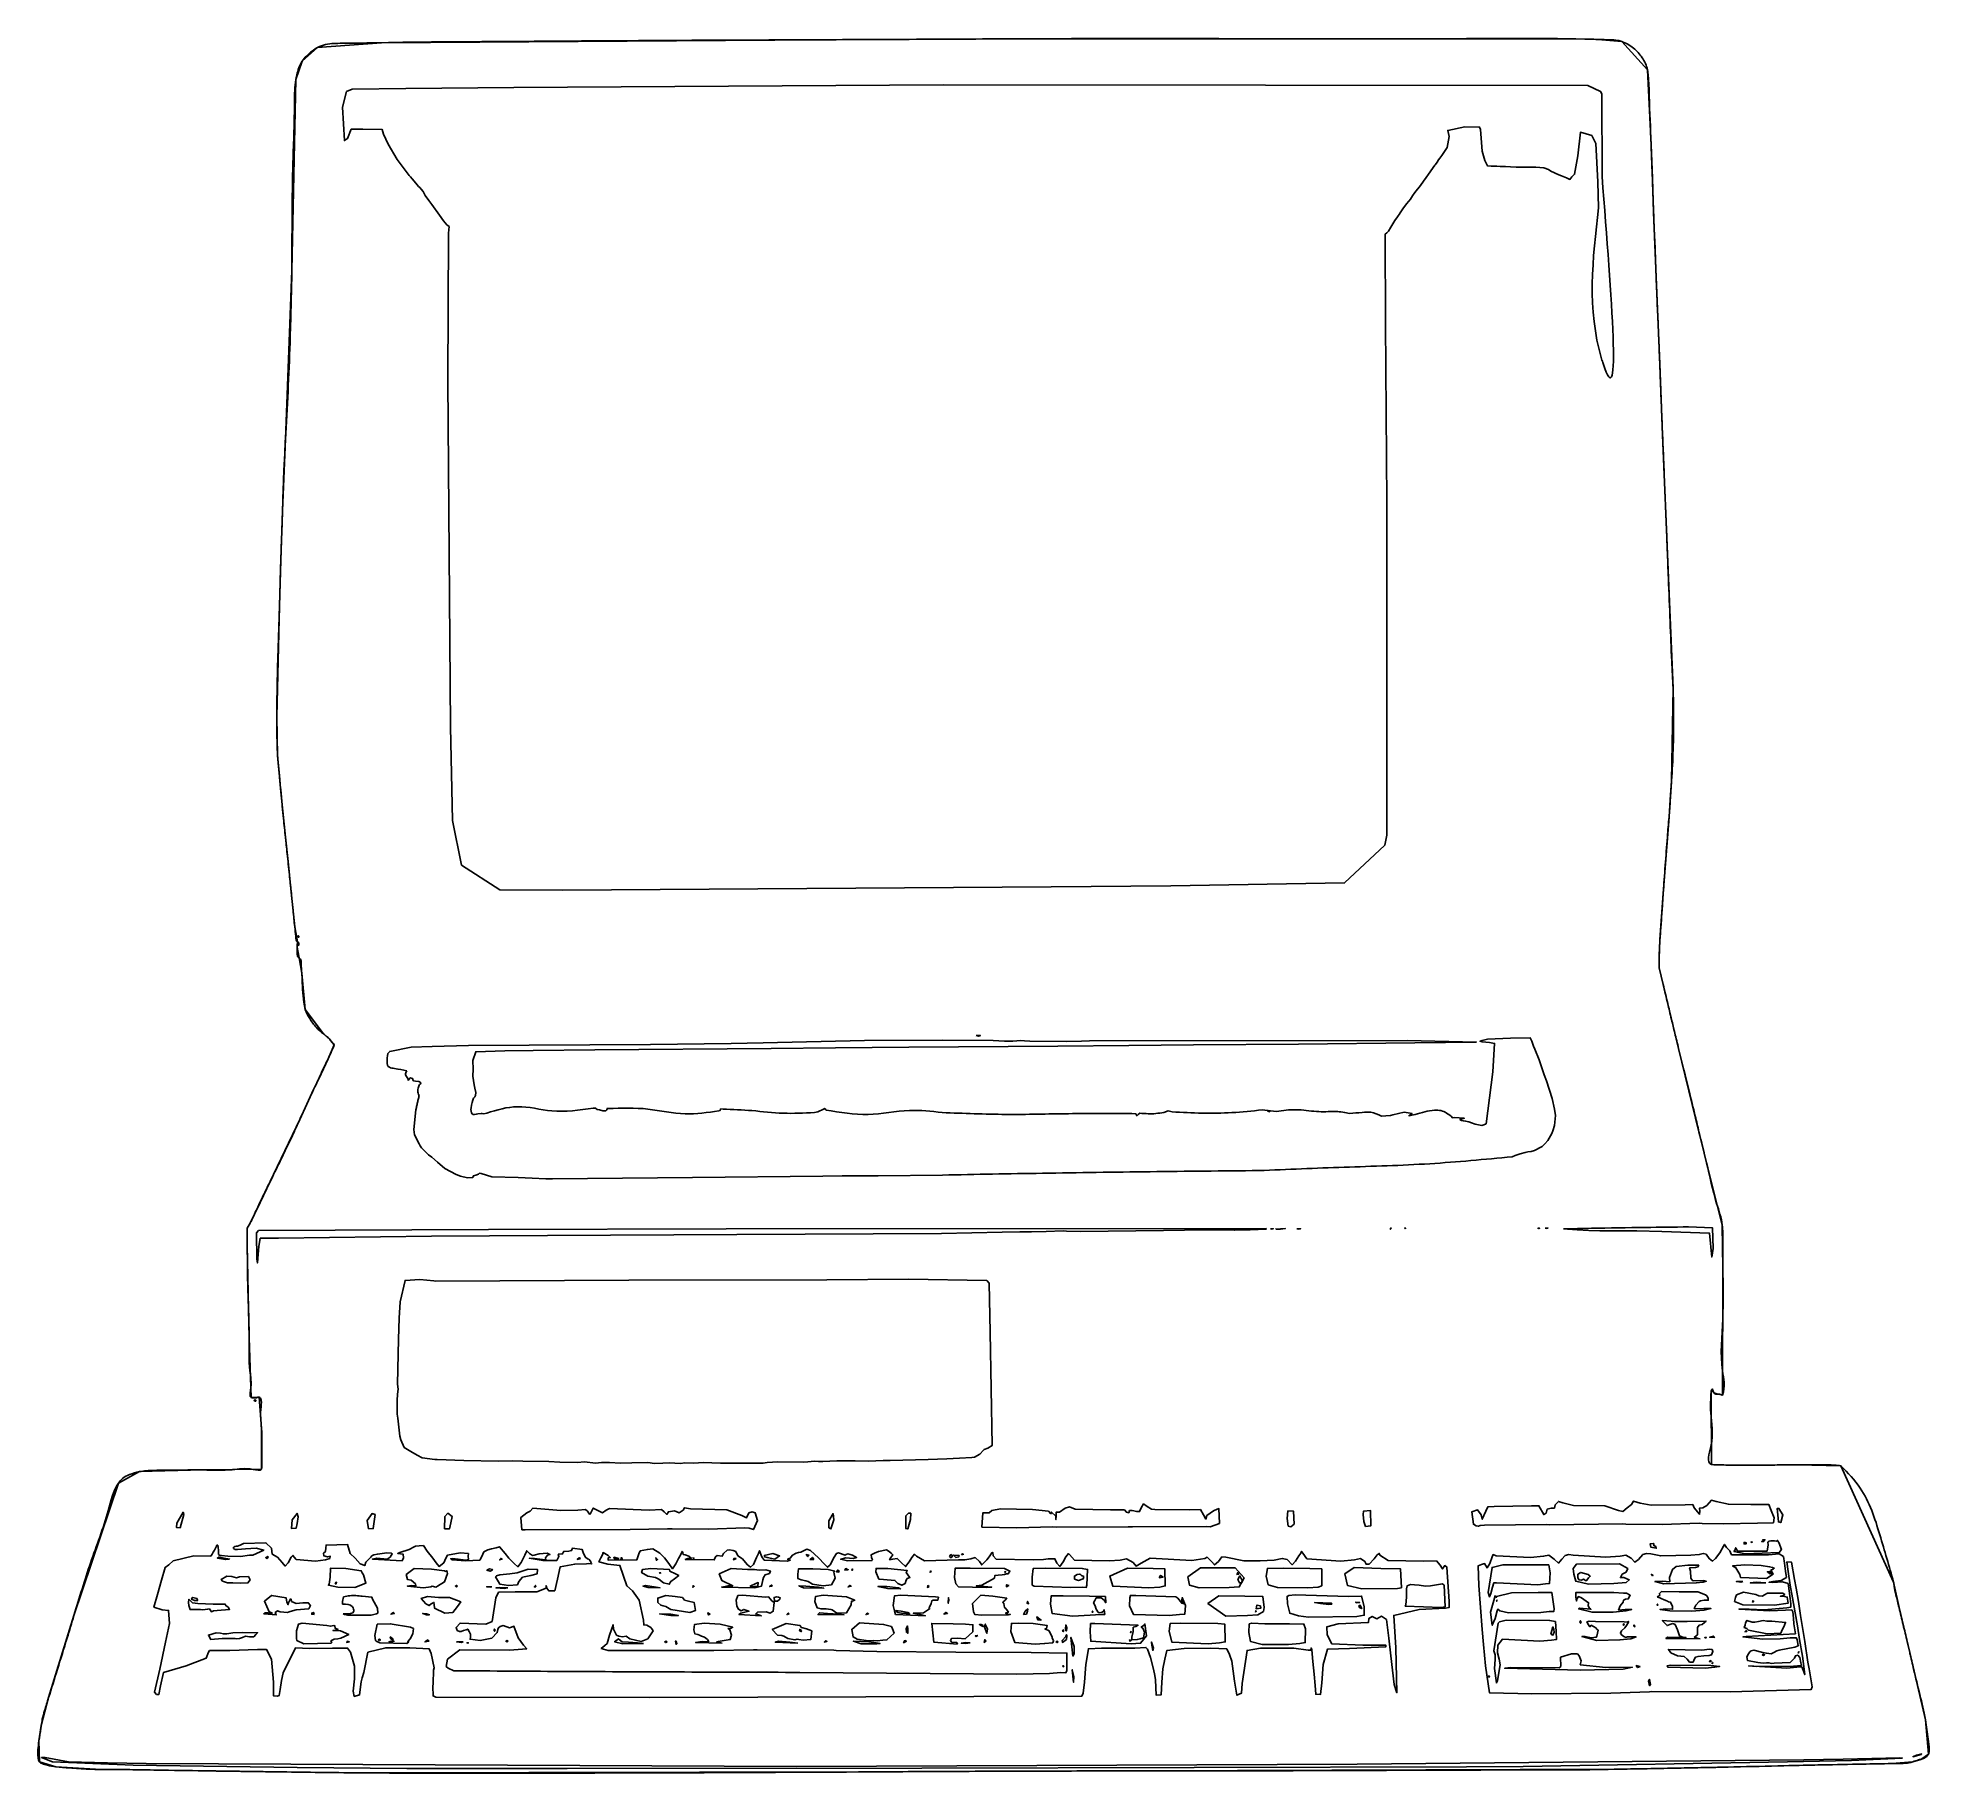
# Model space of a CAD drawing. Extents: x 14 to 139, y 93 to 208.
import ezdxf

# ---------------------------------------------------------------- set-up
doc = ezdxf.new("R2010")
doc.units = 0
doc.layers.add('Edge.Cuts', color=7, linetype='CONTINUOUS')
doc.layers.add('SilkS', color=7, linetype='CONTINUOUS')

msp = doc.modelspace()

# ---------------------------------------------------------------- linework, layer by layer
at = {"layer": 'Edge.Cuts', "color": 1}
for points in [[(30.983865, 148.54962)], [(28.202722, 117.85044)]]:
    msp.add_lwpolyline(points, close=True, dxfattribs=at)
for points in [[(121.31133, 145.385992), (121.043453, 146.48997), (121.048703, 147.105652)], [(27.764318, 129.484492), (27.629123, 129.250957), (27.629573, 128.146972)], [(126.648278, 113.58303), (125.594805, 113.58753)], [(68.85843, 93.28473), (68.859008, 93.284985)]]:
    msp.add_lwpolyline(points, dxfattribs=at)
for points, knots in [([(121.048703, 147.105652), (121.051329, 147.238134), (121.056931, 147.520728), (121.075111, 147.938343), (121.113481, 148.545421), (121.178065, 149.370338), (121.248879, 150.382413), (121.338623, 151.692658), (121.448534, 153.260506), (121.574934, 154.952019), (121.673287, 156.131417), (121.732175, 156.819842), (121.759637, 157.19496), (121.786412, 157.600238), (121.812992, 158.023334), (121.84132, 158.447957), (121.911462, 159.414636), (121.983297, 160.964286), (122.019437, 163.003538), (121.976364, 164.960108), (121.864302, 167.050355), (121.769127, 169.478039), (121.670537, 171.933625), (121.593261, 173.975576), (121.537037, 175.405107), (121.495853, 176.391042), (121.465267, 177.103303), (121.443867, 177.612832), (121.420735, 178.177829), (121.38757, 178.997074), (121.337751, 180.214282), (121.273514, 181.78097), (121.204612, 183.474782), (121.141484, 185.045828), (121.090498, 186.348667), (121.049672, 187.397272), (121.014689, 188.260649), (120.967127, 189.371556), (120.911002, 190.614341), (120.853254, 192.022614), (120.816355, 193.089575), (120.787643, 193.907482), (120.767235, 194.445379), (120.745899, 194.873167), (120.724377, 195.298404), (120.703966, 195.829225), (120.679979, 196.497433), (120.654076, 197.247014), (120.626105, 198.004233), (120.597725, 198.735173), (120.569005, 199.458472), (120.540834, 200.194463), (120.483042, 201.779763), (120.406044, 203.543851), (120.364854, 205.195886), (120.271855, 206.061887), (119.963088, 206.724459), (119.368613, 207.381882), (118.767311, 207.718273), (118.235344, 207.87563), (117.614715, 207.889727), (113.89203, 208.021406), (104.518615, 207.903514), (91.038903, 207.985504), (79.617603, 207.961986), (72.730662, 207.921257), (69.234675, 207.904629), (63.000237, 207.878671), (54.669082, 207.847939), (44.916095, 207.768244), (38.158289, 207.742399), (34.415353, 207.647406), (32.979958, 207.6545), (32.312895, 207.410919), (31.894071, 207.136518), (31.552505, 206.83411), (31.255319, 206.504577), (31.070239, 206.109544), (30.926217, 205.697604), (30.760716, 204.931662), (30.771191, 202.953621), (30.588894, 198.757634), (30.58866, 195.022063), (30.58851, 192.630778)], [0, 0, 0, 0, 0.397512, 0.847932, 1.253886, 2.222331, 3.330201, 4.297527, 6.162278, 8.04529, 9.386151, 9.712739, 10.118094, 10.514488, 10.931221, 11.389885, 11.791182, 13.838862, 16.042804, 17.908688, 19.708539, 22.3223, 25.197238, 27.081258, 28.452531, 29.489145, 30.04164, 30.591282, 31.01908, 31.738052, 33.05103, 34.673762, 36.442064, 38.136669, 39.390701, 40.353573, 41.284865, 41.982958, 43.689345, 45.017017, 46.211304, 46.892129, 47.47226, 47.826125, 48.177081, 48.749593, 49.419732, 50.183006, 50.999676, 51.692937, 52.377477, 53.171286, 53.902512, 57.136628, 58.467248, 58.862075, 59.740997, 60.6005, 61.488802, 61.765543, 62.257411, 63.337268, 72.966916, 90.33127, 103.802586, 107.224904, 110.992802, 114.290554, 125.928784, 135.981359, 143.568022, 146.16365, 147.260851, 147.824014, 148.26454, 148.755799, 149.191835, 149.582784, 150.053982, 150.500639, 151.925479, 155.955475, 163.124233, 163.124233, 163.124233, 163.124233]), ([(30.58851, 192.630778), (30.550848, 191.037654), (30.487649, 188.364272), (30.33972, 184.637973), (30.213946, 182.506195), (30.151815, 181.453108)], [0, 0, 0, 0, 4.780661, 8.022307, 11.187001, 11.187001, 11.187001, 11.187001]), ([(30.151815, 181.453108), (30.144065, 181.315391), (30.129335, 181.05365), (30.126516, 180.707649), (30.102589, 180.251712), (30.050908, 179.468361), (30.010761, 178.243515), (29.974836, 177.099788), (29.951302, 176.248224), (29.936853, 175.802356), (29.917643, 175.350632), (29.89504, 174.753933), (29.867507, 173.904683), (29.834006, 172.823328), (29.798531, 171.65044), (29.764189, 170.546455), (29.712247, 168.928274), (29.650679, 167.062411), (29.599868, 164.918054), (29.587919, 163.302151), (29.590459, 162.037483), (29.602536, 161.166808), (29.630024, 160.555351), (29.676586, 160.083477), (29.714013, 159.65171), (29.751774, 159.227376), (29.785773, 158.856451), (29.812492, 158.573265), (29.83578, 158.366551), (29.857074, 158.182764), (29.877251, 157.963276), (29.906973, 157.615717), (29.955247, 157.079734), (30.04325, 156.223608), (30.127774, 155.420711), (30.204417, 154.691595), (30.260604, 154.153753), (30.327805, 153.508559), (30.397763, 152.840501), (30.461036, 152.238943), (30.523678, 151.656305), (30.590199, 151.024088), (30.677406, 150.182465), (30.743879, 149.342729), (30.839935, 148.675979), (30.84766, 148.331984), (30.939358, 148.194464), (31.024454, 148.188047), (31.04688, 148.094696), (31.038158, 148.040963), (31.031773, 147.959511), (30.982788, 147.987415), (30.980643, 148.028573), (30.936196, 148.113165), (30.922379, 147.962946), (30.927019, 147.796242), (30.945359, 147.505198), (30.940747, 147.236818), (31.059235, 147.133923), (31.210546, 147.029061), (31.186033, 146.627499), (31.258219, 145.990552), (31.278009, 145.124976), (31.357247, 144.327815), (31.454467, 143.658937), (31.760065, 143.103209), (32.157864, 142.550492), (32.581575, 142.176886), (32.891238, 141.945182), (33.053403, 141.824233), (33.102146, 141.728248), (33.116994, 141.667117), (33.169548, 141.622229), (33.235466, 141.566179), (33.307311, 141.505454), (33.359749, 141.444626), (33.402781, 141.347392), (33.278408, 141.166288), (33.176389, 140.860965), (32.963453, 140.441648), (32.745335, 139.976194), (32.537451, 139.538507), (32.368338, 139.174591), (32.233176, 138.881188), (32.120513, 138.64044), (32.011852, 138.414884), (31.890735, 138.160759), (31.742223, 137.841068), (31.568848, 137.464516), (31.392974, 137.080624), (31.236711, 136.740878), (31.111767, 136.471426), (31.015514, 136.262938), (30.938403, 136.093209), (30.782184, 135.736518), (30.481802, 135.080646), (29.981532, 134.04136), (29.446264, 132.958426), (28.951697, 131.956977), (28.577867, 131.185999), (28.285124, 130.56337), (28.068926, 130.095114), (27.906465, 129.754258), (27.803782, 129.559388), (27.764318, 129.484492)], [0, 0, 0, 0, 0.413749, 0.786358, 1.037714, 1.783297, 3.141459, 4.713667, 5.216329, 5.697116, 6.051955, 6.572716, 7.488493, 8.601034, 9.81834, 11.008766, 11.91459, 14.675382, 16.6094, 18.349258, 19.523067, 20.403346, 20.961499, 21.35851, 21.825619, 22.261699, 22.636526, 22.943072, 23.114992, 23.260582, 23.49811, 23.776177, 24.307085, 25.112531, 26.358051, 26.729098, 27.311928, 27.980361, 28.675148, 29.327065, 29.794979, 30.433161, 31.234048, 32.334127, 32.956205, 33.260365, 33.353435, 33.410892, 33.488018, 33.585988, 33.630028, 33.650787, 33.720189, 33.774598, 33.832365, 34.013121, 34.416312, 34.657279, 34.756811, 34.873034, 35.190476, 35.812741, 36.891983, 37.736634, 38.231976, 38.901051, 39.609445, 40.271981, 40.57822, 40.780009, 40.863251, 40.896214, 40.965724, 41.06023, 41.160445, 41.245731, 41.301522, 41.464191, 41.826046, 42.30922, 42.853373, 43.374976, 43.76111, 44.057561, 44.344034, 44.558523, 44.808653, 45.188561, 45.616018, 46.052301, 46.455345, 46.737893, 46.943333, 47.144248, 47.297152, 48.111524, 49.308204, 50.757297, 51.735511, 52.658943, 53.327738, 53.799489, 54.206294, 54.460248, 54.460248, 54.460248, 54.460248]), ([(30.983865, 148.54962), (30.980191, 148.556538), (30.973794, 148.568583), (30.982362, 148.589579), (31.004211, 148.593717), (31.025711, 148.588169), (31.043366, 148.572123), (31.049168, 148.549783), (31.045842, 148.529753), (31.04101, 148.513831), (31.027905, 148.504279), (31.012856, 148.514744), (30.998264, 148.528612), (30.988942, 148.542212), (30.983865, 148.54962)], [0, 0, 0, 0, 0.022502, 0.039175, 0.059105, 0.082508, 0.104736, 0.12698, 0.148505, 0.165178, 0.176287, 0.190547, 0.212775, 0.239363, 0.239363, 0.239363, 0.239363]), ([(125.594805, 113.58753), (125.41287, 113.589292), (125.10016, 113.592321), (124.744984, 113.60495), (124.126578, 113.648261), (124.751883, 115.441325), (124.403292, 116.668314), (124.460602, 118.062434), (124.497023, 118.528811), (124.580086, 118.654858), (124.587204, 118.542561), (124.596703, 118.484803), (124.620984, 118.425416), (124.655189, 118.364022), (124.709386, 118.303621), (124.80776, 118.274932), (124.915585, 118.276164), (125.026045, 118.270293), (125.11079, 118.255636), (125.17066, 118.23113), (125.194267, 118.204965), (125.221469, 118.194924), (125.453308, 118.782304), (125.019971, 120.393916), (125.329832, 123.247312), (125.25839, 126.020226), (125.263668, 127.975351), (125.264198, 128.9235), (125.207487, 129.842757), (124.68042, 131.305006), (124.247511, 133.377609), (123.758933, 135.296268), (123.389186, 136.885606), (122.936057, 138.71727), (122.482894, 140.552535), (122.095079, 142.125203), (121.891068, 142.960154), (121.73534, 143.609939), (121.604414, 144.168551), (121.465306, 144.74876), (121.363145, 145.171554), (121.31133, 145.385992)], [0, 0, 0, 0, 0.542354, 0.932201, 1.095083, 2.2851, 4.508226, 5.881133, 6.036012, 6.102883, 6.185698, 6.237465, 6.302934, 6.369681, 6.450952, 6.537455, 6.666483, 6.77514, 6.867631, 6.926745, 6.959682, 6.979363, 6.995103, 8.607479, 12.037267, 15.40414, 16.970213, 17.896939, 18.250082, 19.726707, 22.505102, 24.614318, 25.662477, 27.400771, 30.274687, 31.333739, 32.260098, 32.853223, 33.338288, 33.981343, 34.643173, 34.643173, 34.643173, 34.643173]), ([(27.629573, 128.146972), (27.633612, 127.653797), (27.642179, 126.607806), (27.668224, 125.192339), (27.704589, 124.143363), (27.731776, 123.423682), (27.743665, 122.799549), (27.777162, 121.578742), (27.711573, 120.04285), (27.955552, 118.92308), (27.759556, 118.055845), (28.058505, 118.025508), (28.226519, 118.010953), (28.405358, 118.120189), (28.618988, 117.875674), (28.451527, 117.124986), (28.617814, 115.931576), (28.594785, 114.579041), (28.604068, 113.743248), (28.593358, 113.163566), (27.612513, 113.436545), (26.526217, 113.199928), (24.441852, 113.293834), (22.575608, 113.228073), (21.164554, 113.244314), (20.412408, 113.146917), (19.886578, 112.988992), (19.386072, 112.752895), (18.772765, 111.986294), (18.32937, 109.977035), (17.21621, 107.123915), (16.369851, 104.293687), (15.655627, 101.952917), (15.094991, 100.143037), (14.591611, 98.537441), (14.246185, 97.435625), (14.072608, 96.821368), (14.000506, 96.382756), (13.952852, 96.011261), (13.903482, 95.676612), (13.832994, 95.250538), (13.771297, 94.77483), (13.776734, 94.317508), (13.82863, 93.956018), (14.097819, 93.794168), (14.470472, 93.705022), (15.075827, 93.598193), (15.983602, 93.534865), (16.98261, 93.465911), (17.984351, 93.426465), (19.098922, 93.446396), (20.585053, 93.420157), (22.818788, 93.386335), (25.974095, 93.332523), (30.14947, 93.281328), (36.070209, 93.199411), (44.86167, 93.199048), (56.163332, 93.21493), (64.672505, 93.261715), (68.85843, 93.28473)], [0, 0, 0, 0, 1.479565, 3.138056, 4.247098, 4.627908, 5.299303, 6.115963, 8.32182, 9.63419, 10.096083, 10.229372, 10.445683, 10.628923, 10.736339, 11.304368, 12.740702, 14.448658, 15.219344, 15.425239, 15.968114, 17.356447, 19.289845, 21.925924, 23.059864, 23.505213, 24.194715, 24.706843, 25.129506, 27.080379, 30.729912, 34.373716, 35.919853, 38.074387, 40.057405, 40.967343, 41.539541, 41.969817, 42.299156, 42.663482, 42.98396, 43.597089, 44.086612, 44.390271, 44.607085, 44.972176, 45.548638, 46.443966, 47.701682, 48.552988, 49.450329, 51.045081, 53.011707, 56.152458, 60.512282, 65.538814, 73.916172, 86.886081, 99.444015, 99.444015, 99.444015, 99.444015]), ([(28.202722, 117.85044), (28.200481, 117.858136), (28.195511, 117.875199), (28.168159, 117.889508), (28.137879, 117.894227), (28.108996, 117.89134), (28.088057, 117.872738), (28.096125, 117.846786), (28.114564, 117.828433), (28.13715, 117.813231), (28.161524, 117.805736), (28.183832, 117.812138), (28.199512, 117.828532), (28.201634, 117.843013), (28.202722, 117.85044)], [0, 0, 0, 0, 0.023217, 0.051475, 0.085348, 0.115644, 0.136597, 0.158363, 0.186752, 0.215024, 0.239464, 0.260419, 0.281373, 0.303437, 0.303437, 0.303437, 0.303437]), ([(130.170173, 113.60433), (129.789175, 113.599443), (128.964165, 113.588859), (127.790171, 113.58174), (126.9972, 113.582636), (126.648278, 113.58303)], [0, 0, 0, 0, 1.143087, 2.475231, 3.521998, 3.521998, 3.521998, 3.521998]), ([(133.079445, 113.54103), (132.938195, 113.555748), (132.506242, 113.600757), (131.53446, 113.597685), (130.706301, 113.601719), (130.170173, 113.60433)], [0, 0, 0, 0, 0.425852, 1.302283, 2.911295, 2.911295, 2.911295, 2.911295]), ([(136.562873, 105.841972), (136.264549, 106.879166), (135.658245, 108.987132), (134.771746, 111.782585), (133.533639, 113.069083), (133.079445, 113.54103)], [0, 0, 0, 0, 3.255087, 6.615553, 8.562588, 8.562588, 8.562588, 8.562588]), ([(86.92611, 93.350235), (90.987756, 93.353391), (99.208665, 93.359778), (109.589867, 93.423206), (116.125173, 93.407892), (118.789651, 93.471242), (119.596422, 93.485972), (120.958597, 93.507667), (123.099832, 93.548381), (126.036731, 93.611547), (129.055629, 93.683776), (131.885295, 93.749444), (134.262424, 93.798114), (136.040338, 93.8296), (137.062408, 93.843755), (137.535922, 93.862785), (137.811046, 93.946734), (138.022933, 94.017022), (138.194986, 94.070357), (138.386287, 94.123026), (138.580223, 94.182372), (138.762157, 94.298575), (138.906842, 94.491549), (138.922589, 94.901496), (138.825796, 95.648732), (138.710813, 96.452629), (138.560729, 97.2939), (138.323603, 98.268107), (138.069734, 99.326678), (137.834653, 100.300286), (137.712361, 100.80961), (137.592917, 101.326912), (137.430536, 102.039659), (137.192951, 103.03007), (136.938527, 104.063343), (136.738308, 104.901217), (136.604568, 105.461051), (136.573573, 105.74421), (136.562873, 105.841972)], [0, 0, 0, 0, 12.18483, 24.662509, 31.145266, 31.78847, 32.658131, 33.565978, 35.875511, 39.082993, 42.378647, 44.935004, 47.573652, 49.513572, 50.264814, 50.646687, 50.926104, 51.123222, 51.317191, 51.46607, 51.719083, 51.922105, 52.104538, 52.417963, 53.10424, 54.390731, 54.842115, 55.668655, 57.396834, 58.108766, 58.673303, 58.968231, 59.7015, 60.866294, 62.023872, 62.893233, 63.452381, 63.747228, 63.747228, 63.747228, 63.747228]), ([(68.859008, 93.284985), (70.763741, 93.296375), (74.832042, 93.320703), (80.854426, 93.342287), (84.97207, 93.347677), (86.92611, 93.350235)], [0, 0, 0, 0, 5.714302, 12.205118, 18.067243, 18.067243, 18.067243, 18.067243])]:
    msp.add_open_spline(points, degree=3, knots=knots, dxfattribs=at)
at = {"layer": 'SilkS', "color": 7}
for points in [[(68.859, 93.284985), (86.926102, 93.350235), (118.07115, 93.454665), (120.491422, 93.50049), (129.302055, 93.689227), (136.435477, 93.834802), (137.836687, 93.955935), (138.35283, 94.114357), (138.866722, 94.460122), (138.660637, 96.726172), (137.990115, 99.655973), (137.62587, 101.184562), (136.917068, 104.15682), (136.562872, 105.841972), (133.079437, 113.54103), (130.170165, 113.60433), (126.648277, 113.58303), (125.594805, 113.58753), (124.50144, 113.63208), (124.48854, 118.417417), (124.58892, 118.538947), (124.654995, 118.369102), (124.922497, 118.27473), (125.174857, 118.223805), (125.228632, 118.213155), (125.264707, 126.62211), (125.224207, 129.466987), (123.681158, 135.64122), (122.33808, 141.139905), (121.727475, 143.645092), (121.31133, 145.385992), (121.043452, 146.48997), (121.048702, 147.105652), (121.102252, 148.35825), (121.318357, 151.394205), (121.702147, 156.468277), (121.785757, 157.593487), (121.871175, 158.867317), (121.9659, 164.981677), (121.658617, 172.26372), (121.488855, 176.552265), (121.42473, 178.080855), (121.275585, 181.732492), (121.08675, 186.44565), (120.981345, 189.03576), (120.810307, 193.260622), (120.745807, 194.874135), (120.681232, 196.466415), (120.59751, 198.738075), (120.513112, 200.946037), (120.275812, 205.898235), (118.569397, 207.771675), (116.73333, 207.919162), (76.268108, 207.941287), (65.780272, 207.890362), (36.503505, 207.69564), (32.285767, 207.375337), (31.264215, 206.48082), (30.837547, 205.250602), (30.588517, 192.63078), (30.151822, 181.45311), (30.110947, 180.416265), (29.965147, 176.743402), (29.920222, 175.405882), (29.835225, 172.85823), (29.732025, 169.546282), (29.589787, 163.113465), (29.638237, 160.502115), (29.753797, 159.20706), (29.836867, 158.357842), (29.899942, 157.699702), (30.15825, 155.130817), (30.326962, 153.517305), (30.51747, 151.712715), (30.771277, 149.186295), (30.956452, 148.199475), (31.036057, 148.01049), (30.971482, 148.03989), (30.926257, 147.84882), (31.05603, 147.138997), (31.23552, 146.129152), (31.470255, 143.724405), (32.67699, 142.108762), (33.105487, 141.711442), (33.234375, 141.567172), (33.382575, 141.38172), (32.97564, 140.46036), (32.35596, 139.147365), (32.01714, 138.425527), (31.570207, 137.467132), (31.101045, 136.44807), (30.870525, 135.938542), (29.37681, 132.817672), (28.258012, 130.503555), (27.764325, 129.484492), (27.62913, 129.250957), (27.62958, 128.146973), (27.713857, 123.900885), (27.759232, 122.032605), (27.894682, 118.056015), (28.420102, 118.07874), (28.572405, 116.003145), (28.570155, 113.320957), (24.706215, 113.260432), (20.495497, 113.148143), (19.108027, 112.387162), (16.165177, 103.625812), (14.48466, 98.19627), (13.99791, 96.349222), (13.850092, 95.345947), (13.877842, 93.955965), (14.971425, 93.62463), (17.969077, 93.434978), (22.427467, 93.391777), (34.953427, 93.22353), (68.85843, 93.28473)], [(30.983835, 148.549553), (31.002585, 148.592003), (31.047585, 148.549553), (31.028835, 148.507103), (30.983835, 148.549553)], [(75.864975, 142.010445), (76.140975, 142.010445), (76.021702, 141.968595), (75.864975, 142.010445)], [(95.269605, 137.000063), (95.150332, 137.038313), (95.163457, 137.000063), (95.28273, 136.961813), (95.269605, 137.000063)], [(28.274625, 127.213178), (28.245075, 128.954175), (28.382272, 129.097815), (43.594642, 129.16509), (59.326395, 129.209115), (95.035995, 129.233865), (95.041245, 129.19179), (93.987502, 129.150765), (92.950665, 129.121065), (92.849565, 129.144915), (92.71845, 129.154365), (92.528467, 129.158865), (92.191447, 129.152865), (91.89588, 129.14364), (91.442355, 129.15819), (90.386467, 129.14364), (89.643405, 129.12219), (88.242187, 129.096015), (82.752555, 129.047865), (81.845685, 129.069765), (81.609277, 129.079815), (80.499262, 129.034215), (79.516477, 129.015165), (78.752182, 129.013665), (77.584507, 128.99364), (73.571955, 128.908658), (60.02694, 128.830313), (47.50098, 128.783288), (39.815565, 128.739563), (29.700375, 128.590553), (28.89774, 128.593553), (28.48515, 128.595053), (28.404652, 128.051678), (28.336702, 127.25514), (28.305202, 126.957915), (28.274527, 127.212683)], [(95.32263, 129.217575), (95.513707, 129.217575), (95.418172, 129.1992), (95.32263, 129.217575)], [(95.676472, 129.20295), (96.309847, 129.2304), (95.98431, 129.18765), (95.676472, 129.203025)], [(97.084762, 129.218025), (97.318297, 129.218025), (97.20153, 129.200325), (97.084762, 129.218025)], [(103.252207, 129.2301), (103.297207, 129.27255), (103.315957, 129.2301), (103.270957, 129.18765), (103.252207, 129.2301)], [(104.199615, 129.259125), (104.280997, 129.256125), (104.225272, 129.23385), (104.199622, 129.2595)], [(113.028817, 129.258375), (113.134972, 129.258375), (113.081872, 129.237), (113.028772, 129.258375)], [(113.495887, 129.259875), (113.686965, 129.259875), (113.591422, 129.2415), (113.495887, 129.259875)], [(54.582472, 113.691833), (54.136627, 113.755133), (53.084707, 113.729858), (52.316377, 113.713733), (51.595147, 113.750408), (51.071062, 113.748158), (50.667075, 113.712383), (49.93638, 113.797358), (49.473397, 113.758133), (48.30786, 113.770883), (47.586022, 113.828933), (45.866355, 113.850158), (45.208215, 113.856908), (44.23161, 113.835608), (41.959957, 113.879558), (40.18866, 113.951933), (40.039035, 113.953433), (39.203992, 114.06834), (38.881545, 114.232905), (38.45583, 114.4857), (38.120692, 114.671768), (38.00655, 114.75102), (37.798792, 115.24377), (37.716975, 115.486838), (37.586805, 116.693603), (37.546755, 116.958983), (37.53918, 117.519615), (37.54068, 117.847883), (37.57143, 118.281833), (37.60653, 118.603853), (37.580355, 118.933418), (37.646205, 121.905675), (37.686555, 123.306885), (37.75758, 124.389638), (38.070622, 125.80338), (39.039022, 125.85453), (39.982972, 125.769608), (40.089412, 125.748383), (52.881555, 125.819108), (65.97165, 125.846033), (71.380732, 125.874683), (76.56096, 125.801183), (76.718115, 125.627588), (76.79376, 122.383425), (76.90917, 114.871178), (76.63995, 114.703245), (76.395795, 114.613935), (76.33947, 114.58116), (76.098532, 114.31545), (75.75648, 114.11409), (75.57789, 114.088815), (74.757705, 114.04494), (73.918522, 113.998965), (72.682897, 113.957565), (70.169602, 113.886165), (69.70692, 113.892915), (69.218617, 113.871315), (68.752807, 113.846865), (67.861125, 113.868915), (66.63714, 113.862915), (65.711505, 113.815365), (65.417902, 113.817615), (65.15463, 113.83494), (64.719022, 113.79819), (64.44303, 113.76999), (62.738962, 113.79519), (62.027932, 113.751915), (61.761202, 113.708415), (60.30309, 113.709098), (58.944345, 113.715848), (57.797902, 113.744948), (57.172522, 113.711873), (56.59125, 113.728673), (56.302492, 113.695748), (55.553715, 113.735348), (55.129102, 113.720798), (54.58251, 113.691773)], [(28.202692, 117.85035), (28.136467, 117.8928), (28.096492, 117.85035), (28.162717, 117.8079), (28.202692, 117.85035)], [(22.95093, 109.446833), (22.96578, 109.733445), (23.386087, 110.462355), (23.431612, 110.30313), (23.190877, 109.441598), (22.950862, 109.446848)], [(30.566287, 109.386683), (30.607612, 109.95357), (30.921787, 110.389305), (30.988162, 110.169533), (30.935212, 109.719293), (30.866812, 109.411455), (30.566272, 109.386705)], [(35.649352, 109.356788), (35.569552, 109.910175), (35.890882, 110.377463), (36.08604, 110.311088), (35.965957, 109.379715), (35.649352, 109.35684)], [(40.686127, 109.357508), (40.702477, 110.178698), (40.911082, 110.396595), (41.178202, 110.18631), (41.107102, 109.754573), (41.016937, 109.369013), (40.686135, 109.357538)], [(45.79536, 109.301738), (45.733635, 110.121495), (46.12464, 110.419905), (46.35348, 110.536433), (46.51953, 110.723678), (48.371557, 110.568518), (49.497652, 110.605793), (50.008072, 110.643068), (50.14518, 110.527703), (50.285647, 110.341793), (50.309797, 110.335043), (50.5251, 110.73609), (50.78052, 110.589975), (51.14094, 110.419965), (51.37494, 110.58981), (51.588585, 110.720835), (54.23307, 110.589938), (55.033807, 110.645888), (55.21239, 110.484548), (55.390972, 110.323208), (55.494772, 110.498963), (55.908397, 110.547338), (56.216985, 110.419958), (56.470245, 110.589803), (56.562367, 110.759588), (56.948692, 110.693888), (59.35227, 110.632538), (60.345862, 110.239298), (60.660442, 110.083493), (60.821505, 110.421743), (61.041232, 110.481218), (61.24149, 110.419943), (61.400377, 109.907423), (61.11663, 109.315958), (60.843502, 109.40088), (60.561202, 109.42683), (58.152922, 109.3482), (55.738755, 109.36935), (55.4262, 109.3641), (52.957365, 109.318275), (46.015012, 109.2978), (45.795405, 109.3023)], [(66.10464, 109.422608), (66.11904, 109.899173), (66.386317, 110.371403), (66.441142, 109.959968), (66.246832, 109.358415), (66.104662, 109.422615)], [(71.201347, 109.386683), (71.208097, 110.228828), (71.38611, 110.398665), (71.533995, 110.398665), (71.522895, 109.98615), (71.32983, 109.358378), (71.2014, 109.386653)], [(76.235527, 109.479383), (76.290352, 110.421233), (76.72113, 110.417483), (76.905225, 110.570363), (77.469907, 110.679653), (79.580265, 110.637653), (80.64024, 110.527838), (80.808382, 110.363648), (80.851432, 110.47683), (81.119677, 110.207363), (81.135652, 109.97433), (81.143527, 110.218485), (81.151402, 110.462633), (81.37974, 110.462633), (81.7446, 110.730983), (82.0446, 110.8221), (82.41309, 110.670255), (84.74874, 110.63268), (85.66905, 110.618055), (85.80051, 110.463758), (85.949482, 110.433308), (86.008057, 110.568945), (86.17641, 110.577045), (86.479995, 110.50512), (86.67378, 110.50512), (86.784262, 110.759888), (86.937532, 111.014655), (87.164565, 110.84481), (87.466545, 110.671718), (87.66918, 110.650193), (89.990047, 110.629868), (90.69726, 110.636618), (90.899362, 110.29221), (91.0626, 110.00829), (91.1214, 110.244893), (91.558155, 110.54748), (91.811895, 110.660985), (91.918702, 110.71086), (91.955152, 109.72059), (91.33971, 109.502168), (91.086135, 109.528118), (86.202997, 109.502243), (85.905765, 109.491068), (81.203497, 109.478468), (80.902125, 109.488893), (78.542917, 109.435793), (76.235647, 109.479518)], [(96.497107, 109.534508), (96.445057, 110.050988), (96.484732, 110.551313), (96.854077, 110.535563), (96.897427, 109.676925), (96.685372, 109.494135), (96.497122, 109.53456)], [(101.610232, 109.527758), (101.51379, 109.857285), (101.47014, 110.314455), (101.487465, 110.542748), (101.952877, 110.573498), (101.977102, 109.573598), (101.610255, 109.527773)], [(108.93672, 109.574108), (108.755655, 109.670888), (108.653602, 110.488223), (109.022092, 110.631968), (109.261027, 110.300895), (109.348327, 109.99506), (109.580902, 110.533748), (109.721745, 110.824013), (110.130892, 110.837288), (112.606462, 110.878463), (113.09595, 110.889413), (113.406907, 110.31345), (113.58294, 110.405535), (113.64774, 110.6682), (113.908942, 110.72475), (114.118095, 110.7381), (114.16272, 110.950403), (114.3819, 111.175478), (114.685072, 111.080025), (115.380885, 110.908433), (117.461197, 110.894483), (118.364535, 110.575065), (118.643677, 110.512665), (118.939035, 110.745713), (119.218792, 110.975378), (119.359275, 111.202973), (119.79561, 111.073403), (120.52221, 110.94159), (122.772877, 110.95599), (123.271012, 110.98344), (123.375375, 110.758193), (123.724687, 110.33475), (123.728437, 110.53644), (123.718162, 110.73813), (123.93015, 110.759355), (124.197, 110.907968), (124.50672, 111.260295), (124.810462, 111.167918), (125.631832, 110.989193), (127.110112, 110.970743), (128.304712, 110.964743), (128.4663, 110.583023), (128.654212, 110.094728), (128.609512, 109.766235), (127.560877, 109.738785), (125.29152, 109.700235), (123.88491, 109.72476), (123.691537, 109.74306), (121.25544, 109.662683), (118.840635, 109.679333), (118.649565, 109.691408), (113.782117, 109.633058), (113.596995, 109.648883), (109.495515, 109.606358), (109.199452, 109.587608), (109.09158, 109.531583), (108.936525, 109.573883)], [(128.940202, 109.826595), (128.889877, 110.293665), (128.866627, 110.71689), (128.972932, 110.71689), (129.235815, 110.29029), (129.093187, 109.78275), (128.940165, 109.826625)], [(62.532247, 107.36385), (62.0352, 107.463053), (61.875975, 107.512478), (61.83165, 107.592923), (62.400615, 107.725193), (62.847937, 107.56968), (62.532255, 107.363865)], [(64.803907, 107.617455), (64.61283, 107.659905), (64.72149, 107.532518), (64.803907, 107.61744)], [(74.102835, 107.530785), (74.183212, 107.659665), (74.290365, 107.589915), (74.19837, 107.45163), (74.102835, 107.5308)], [(74.506215, 107.478435), (74.358247, 107.631555), (74.730135, 107.597205), (74.714985, 107.517135), (74.506222, 107.478435)], [(74.891115, 107.655263), (74.93454, 107.718938), (75.00987, 107.680913), (74.891115, 107.655263)], [(109.816357, 98.520218), (109.558882, 100.292955), (109.428472, 101.715398), (109.347502, 102.713228), (109.112842, 105.621795), (109.068667, 106.910085), (109.293652, 107.005643), (109.49916, 107.071718), (109.665195, 106.774605), (109.853557, 107.065493), (110.005597, 107.522145), (110.063047, 107.660348), (110.271637, 107.578125), (112.536555, 107.468835), (113.40039, 107.5569), (113.748765, 107.626875), (114.1062, 107.35224), (114.394575, 107.098328), (114.601147, 107.35659), (114.826095, 107.608133), (115.064497, 107.667083), (115.351995, 107.622683), (117.529702, 107.48928), (118.474455, 107.562105), (118.84563, 107.62608), (119.197597, 107.4186), (119.445637, 107.15103), (119.686275, 107.341883), (119.978092, 107.659913), (120.217485, 107.738025), (120.495292, 107.714775), (121.148092, 107.575095), (123.145155, 107.624895), (123.70401, 107.66457), (123.962055, 107.741888), (124.15473, 107.690738), (124.353705, 107.39454), (124.570327, 107.235308), (124.782405, 107.39454), (125.05653, 107.78676), (125.310585, 108.222525), (125.36916, 108.339293), (125.49495, 108.135165), (125.719237, 107.914688), (125.775412, 107.80779), (125.844187, 107.648168), (128.281545, 107.640593), (128.989522, 107.702018), (129.276135, 107.531655), (129.34596, 107.09643), (129.408135, 106.555913), (129.47031, 106.15149), (129.115897, 105.9498), (128.574525, 105.875925), (128.325352, 105.830025), (128.58012, 105.81795), (129.210765, 105.853275), (129.579337, 105.746475), (129.65664, 105.258173), (129.723315, 104.759273), (129.769065, 104.413778), (129.769065, 104.187818), (129.503685, 104.141618), (127.985707, 104.005088), (127.009102, 104.050313), (126.32973, 104.056313), (128.367855, 103.92957), (129.399577, 103.986945), (129.815617, 104.00322), (129.898335, 103.867568), (129.94686, 103.455915), (129.94836, 103.090628), (130.059637, 102.421688), (126.80208, 102.251738), (126.593175, 102.219863), (127.908112, 102.070995), (129.054555, 102.096795), (129.722542, 102.15657), (130.121685, 102.16182), (130.17486, 102.033908), (130.24101, 101.623478), (130.034617, 101.533365), (128.979037, 101.34819), (128.843227, 101.29029), (128.639295, 101.183475), (128.454645, 101.098688), (128.146665, 101.131163), (127.915132, 101.177813), (127.317127, 101.330843), (127.136662, 101.290268), (127.062337, 101.244443), (127.041112, 101.219693), (126.966787, 101.105573), (126.8394, 100.893158), (126.8925, 100.664693), (127.577295, 100.52598), (127.925145, 100.482405), (128.141452, 100.50543), (128.311672, 100.50318), (128.490892, 100.464255), (128.665245, 100.483155), (129.726765, 100.53198), (129.998392, 100.805963), (130.071817, 100.973528), (130.221795, 101.009378), (130.35405, 100.854675), (130.431127, 100.50189), (130.456852, 100.32948), (129.932565, 100.27428), (127.49754, 100.253955), (126.97029, 100.290405), (129.4932, 100.143848), (130.157812, 100.211498), (130.482735, 100.234373), (130.565962, 100.008525), (130.676632, 99.718973), (130.535902, 100.950338), (130.343235, 102.054323), (130.191037, 102.945998), (130.043347, 103.816448), (129.87885, 104.793045), (129.72336, 105.642263), (129.576262, 106.552193), (129.502012, 107.178488), (129.804997, 107.160263), (130.00488, 106.024433), (130.110675, 105.429983), (130.258575, 104.559533), (130.408237, 103.625393), (130.555402, 102.712485), (130.68342, 101.905733), (130.89546, 100.54698), (130.963635, 100.101143), (131.170155, 98.90682), (131.110305, 98.745323), (125.7567, 98.574863), (120.52929, 98.593088), (120.410092, 98.591588), (117.851827, 98.48238), (112.630387, 98.450505), (109.816575, 98.51973)], [(120.487402, 108.158835), (120.447052, 108.371138), (120.68244, 108.403013), (120.68769, 108.339338), (120.69294, 108.253065), (120.83073, 108.187665), (120.851955, 108.083513), (120.487305, 108.15885)], [(126.733087, 107.704613), (126.007702, 107.856855), (126.032452, 107.941688), (126.068752, 107.939438), (126.083827, 108.028163), (126.111202, 108.10929), (126.159802, 107.999693), (126.24327, 107.89365), (128.189527, 107.89065), (128.265315, 108.312698), (128.24454, 108.485183), (128.28279, 108.513533), (128.309415, 108.538958), (128.45793, 108.575408), (128.68215, 108.571658), (128.812132, 108.549383), (128.882257, 108.594158), (128.899807, 108.553808), (128.956507, 108.469785), (129.132007, 107.99817), (128.994007, 107.81064), (126.732967, 107.70489)], [(126.666705, 108.36378), (126.671955, 108.468578), (126.747157, 108.464828), (126.796282, 108.445028), (126.808957, 108.381578), (126.666562, 108.363503)], [(127.128502, 108.495705), (127.209892, 108.492705), (127.154167, 108.47043), (127.128517, 108.49608)], [(127.826452, 108.538455), (127.975065, 108.538455), (127.90074, 108.51903), (127.826415, 108.538455)], [(127.888552, 108.641348), (128.056275, 108.644348), (128.009025, 108.597098), (127.888537, 108.640973)], [(26.45874, 107.361765), (25.750522, 107.489685), (25.65498, 107.42931), (26.18574, 107.327273), (26.45874, 107.361773)], [(29.04264, 107.483033), (28.96437, 107.525483), (28.848757, 107.454683), (28.927027, 107.412233), (29.04264, 107.483033)], [(34.741612, 105.491602), (35.47878, 105.775995), (35.33136, 106.324845), (35.224335, 106.45059), (35.174685, 106.590322), (34.152922, 106.74219), (33.149092, 106.768065), (33.123667, 106.16277), (33.04539, 105.707257), (33.00564, 105.636832), (33.629715, 105.49656), (34.74156, 105.49131)], [(39.77322, 105.520177), (39.858142, 105.567277), (40.109257, 105.512677), (40.159807, 105.529702), (40.228357, 105.579352), (40.679152, 105.851145), (40.871767, 106.420582), (40.850542, 106.488907), (40.834792, 106.598437), (40.771117, 106.549387), (40.68558, 106.577737), (39.82575, 106.687657), (38.668582, 106.749907), (38.151562, 106.34859), (38.241405, 106.005247), (38.472885, 105.961522), (38.752597, 105.72207), (38.780122, 105.58878), (38.496157, 105.61158), (38.231737, 105.575055), (39.28497, 105.46221), (39.773272, 105.52026)], [(43.70085, 106.555958), (43.830742, 106.64088), (43.849492, 106.68333), (43.65591, 106.72578), (43.48857, 106.626705), (43.70088, 106.555905)], [(45.50544, 105.660803), (45.59301, 105.870233), (45.84513, 106.167765), (46.397115, 106.28127), (46.810365, 106.393215), (46.840065, 106.66545), (46.209022, 106.7058), (45.486712, 106.460408), (45.011692, 106.386083), (44.337735, 106.322333), (44.130855, 106.257308), (44.056005, 106.195958), (44.25282, 105.850395), (44.337742, 105.706635), (44.92158, 105.624698), (45.505417, 105.660773)], [(44.497012, 107.352045), (44.404995, 107.405145), (44.325075, 107.3046), (44.497012, 107.352075)], [(49.677435, 107.394465), (49.587727, 107.447565), (49.464322, 107.345543), (49.677435, 107.394518)], [(51.900555, 107.408625), (51.885255, 107.490105), (52.211505, 107.400735), (51.900555, 107.40861)], [(52.320412, 107.404875), (52.384087, 107.447325), (52.447762, 107.404875), (52.384087, 107.362425), (52.320412, 107.404875)], [(55.55388, 105.696053), (55.664722, 105.884978), (55.89585, 106.048365), (56.184345, 106.285088), (55.96143, 106.389023), (55.59636, 106.555883), (55.56396, 106.680263), (55.175347, 106.703738), (54.333262, 106.744613), (53.791882, 106.679813), (53.722282, 106.472138), (54.144195, 106.231305), (54.63648, 106.13577), (54.86478, 106.046363), (55.165305, 105.79062), (55.553895, 105.69606)], [(54.77757, 107.33472), (54.669907, 107.447588), (54.703657, 107.281088), (54.777607, 107.334713)], [(54.902557, 106.457505), (54.983947, 106.454505), (54.928222, 106.43223), (54.902572, 106.45788)], [(57.110527, 107.4339), (57.19191, 107.4309), (57.136185, 107.408625), (57.110535, 107.434275)], [(61.21596, 105.466635), (61.665952, 105.579412), (61.738177, 105.990518), (61.789177, 106.15167), (61.89834, 106.329255), (62.17434, 106.41174), (62.24139, 106.573898), (61.943797, 106.642523), (61.495312, 106.640273), (61.198777, 106.664723), (60.738352, 106.679048), (59.658922, 106.745573), (58.859347, 106.381605), (59.039805, 105.947145), (59.751022, 105.605325), (59.442067, 105.597375), (59.02863, 105.51606), (61.215922, 105.46671)], [(59.972482, 107.41299), (59.834805, 107.404515), (59.796105, 107.318625), (59.972475, 107.413013)], [(66.281122, 105.667553), (66.530197, 106.110465), (66.464947, 106.381058), (66.438622, 106.513515), (66.502297, 106.554315), (66.05646, 106.67601), (65.042092, 106.724535), (64.107952, 106.726035), (64.060777, 106.375568), (64.060777, 106.072208), (64.27308, 105.995663), (64.59366, 105.918945), (64.742272, 105.880845), (65.037375, 105.706793), (65.724307, 105.59724), (66.281062, 105.66729)], [(65.119327, 107.34444), (65.027145, 107.46966), (64.869277, 107.33493), (65.119327, 107.344455)], [(66.757102, 106.488758), (66.782902, 106.57368), (66.700485, 106.64088), (66.61824, 106.5174), (66.757132, 106.488825)], [(67.390882, 106.658295), (67.234792, 106.73712), (67.171117, 106.62765), (67.390897, 106.658325)], [(67.674435, 106.714245), (67.631085, 106.63512), (67.682235, 106.63512), (67.674435, 106.71441)], [(71.152185, 105.74913), (71.235367, 105.973785), (71.297842, 106.069185), (71.470267, 106.135785), (71.438392, 106.16871), (71.235472, 106.48209), (71.300422, 106.602983), (70.005367, 106.734848), (69.241072, 106.746923), (69.214447, 106.513388), (69.425475, 106.0449), (69.72936, 106.002825), (70.48653, 105.95085), (70.683997, 105.759645), (70.931865, 105.632483), (71.152177, 105.749093)], [(72.87147, 106.515983), (72.830895, 106.578308), (72.81417, 106.49088), (72.87147, 106.516005)], [(76.384942, 105.540225), (75.864, 105.587325), (76.238407, 105.63285), (77.07273, 106.10241), (77.096355, 106.278465), (77.308665, 106.29174), (77.584657, 106.330815), (77.725185, 106.347015), (77.863185, 106.388115), (77.983072, 106.390365), (78.094185, 106.575592), (77.723235, 106.747747), (75.472312, 106.772722), (74.469315, 106.77315), (74.427765, 106.149397), (74.513287, 105.719482), (74.680417, 105.535755), (76.544355, 105.473205), (76.884037, 105.515355), (76.384957, 105.54063)], [(77.733667, 106.514145), (77.799892, 106.532895), (77.773192, 106.47102), (77.733667, 106.514145)], [(82.12794, 105.475987), (82.877362, 105.515212), (83.138482, 105.488587), (83.181382, 105.629512), (83.230957, 106.685115), (82.881502, 106.74384), (80.477092, 106.77129), (79.63086, 106.752165), (79.56201, 106.16763), (79.55901, 105.648945), (79.686397, 105.57432), (82.127895, 105.476092)], [(82.35627, 106.027132), (82.36377, 106.234477), (82.533075, 106.34361), (82.69977, 106.37001), (82.75632, 106.338135), (82.82232, 106.286385), (82.976955, 106.216635), (82.941105, 106.057492), (82.624972, 105.951712), (82.35666, 106.02699)], [(87.286935, 105.457252), (88.002367, 105.513877), (88.37325, 105.583627), (88.344075, 106.710367), (87.571995, 106.736542), (85.871325, 106.764967), (84.698662, 106.235362), (84.89943, 105.562582), (87.286965, 105.45729)], [(92.596312, 105.476692), (93.261127, 105.523492), (93.584257, 106.119502), (93.005512, 106.78338), (90.699097, 106.78788), (89.855827, 106.18377), (89.969287, 105.6402), (90.612427, 105.452782), (92.596312, 105.476932)], [(93.11331, 106.349482), (93.170235, 106.47099), (93.21966, 106.357485), (93.113272, 106.34946)], [(97.809652, 105.471277), (98.493562, 105.509452), (98.729062, 105.597682), (98.726812, 106.71177), (97.930672, 106.735845), (96.186195, 106.765095), (95.124675, 106.747995), (95.05695, 106.236757), (95.188335, 105.661867), (95.804017, 105.47772), (97.809322, 105.47097)], [(103.725277, 105.427635), (103.990657, 105.47031), (103.935982, 106.714305), (102.624922, 106.74603), (100.865632, 106.808355), (100.258965, 106.391498), (100.419015, 105.62436), (101.383942, 105.394605), (103.725262, 105.427605)], [(109.91334, 105.080378), (110.02389, 105.510368), (110.112607, 105.797093), (110.278155, 105.785843), (113.018235, 105.671565), (113.527762, 105.729315), (113.788192, 105.744015), (113.841367, 106.44354), (113.743042, 106.974465), (113.11686, 106.98639), (110.704147, 106.97964), (109.99452, 106.815248), (109.726732, 105.159825), (109.81329, 104.857778), (109.91337, 105.0807)], [(118.049842, 105.747645), (118.856595, 105.825848), (119.068897, 105.98358), (118.707187, 106.154918), (118.48755, 106.142468), (118.600837, 106.358738), (118.866397, 106.505655), (118.969657, 106.733325), (118.43199, 107.059058), (115.578052, 107.025608), (115.358377, 106.731495), (115.395202, 106.364865), (115.533607, 105.899528), (116.374335, 105.709815), (118.049865, 105.74769)], [(115.730947, 105.993285), (115.676722, 106.15251), (115.670722, 106.36482), (115.86426, 106.482525), (116.348895, 106.337213), (116.492655, 106.22469), (116.379735, 106.120043), (116.266822, 105.967185), (116.203147, 105.91896), (116.150047, 105.97206), (116.03328, 106.02516), (115.916512, 105.97206), (115.73127, 105.993285)], [(123.506062, 105.788708), (123.962512, 105.834458), (124.164202, 105.899408), (123.989602, 105.939458), (123.304372, 105.916058), (123.230047, 105.976208), (123.145132, 106.110173), (123.128032, 106.560608), (123.073732, 106.725855), (123.060232, 106.78953), (123.44922, 106.80708), (123.61584, 106.84728), (123.66489, 106.950953), (122.94111, 106.963778), (122.176815, 106.86972), (121.92489, 106.681703), (121.72239, 106.141155), (121.75209, 105.863595), (121.259715, 105.892995), (120.76734, 105.88122), (121.361797, 105.734888), (123.50607, 105.788663)], [(128.151945, 106.085925), (128.590267, 106.366268), (128.493847, 106.514273), (128.438272, 106.632585), (128.586765, 106.69146), (128.66019, 106.760235), (128.543812, 106.813335), (128.350665, 106.85391), (127.794577, 106.932428), (126.708697, 106.986878), (125.905072, 106.916903), (126.127215, 106.792455), (126.383955, 106.350795), (126.43578, 106.138508), (128.151907, 106.085933)], [(128.283712, 106.450823), (128.267662, 106.488773), (128.197987, 106.530248), (128.325367, 106.534748), (128.434215, 106.471073), (128.516445, 106.428623), (128.386372, 106.386173), (128.283712, 106.450823)], [(26.674042, 105.80208), (27.162345, 105.773655), (27.671872, 105.782805), (27.812317, 105.996225), (27.70617, 106.22004), (27.110715, 106.19079), (26.929057, 106.121265), (26.619315, 106.222883), (26.270662, 106.240958), (25.902307, 106.012455), (25.99467, 105.90111), (26.325052, 105.783765), (26.674042, 105.802065)], [(33.455715, 105.792555), (33.53619, 105.830205), (33.490515, 105.706732), (33.455715, 105.792555)], [(41.535345, 105.579353), (41.47167, 105.621803), (41.407995, 105.579353), (41.47167, 105.536903), (41.535345, 105.579353)], [(43.807005, 105.536902), (43.467315, 105.536902), (43.713975, 105.499477), (43.807005, 105.536902)], [(44.868525, 105.454335), (44.316532, 105.48636), (44.082997, 105.451935), (44.63499, 105.41991), (44.868525, 105.454335)], [(46.733332, 105.520252), (46.694332, 105.621862), (46.61649, 105.522787), (46.733317, 105.520537)], [(54.949447, 105.469027), (54.549607, 105.535777), (53.981407, 105.609802), (53.814907, 105.574852), (54.149565, 105.49143), (54.949447, 105.469005)], [(57.203407, 105.561277), (57.132607, 105.614377), (57.114907, 105.494497), (57.20337, 105.561322)], [(60.939967, 105.53601), (60.905317, 105.57291), (61.279612, 105.745575), (61.442535, 105.80865), (61.417635, 105.56439), (60.939952, 105.535965)], [(62.362402, 105.576427), (62.319952, 105.649477), (62.191087, 105.53934), (62.362417, 105.576465)], [(65.780505, 105.448117), (65.40897, 105.511043), (64.59474, 105.578168), (64.130497, 105.599392), (64.427985, 105.453082), (65.780505, 105.447832)], [(67.595917, 105.568778), (67.506217, 105.621878), (67.382805, 105.519863), (67.595917, 105.568763)], [(70.854577, 105.40476), (70.727197, 105.467085), (69.94167, 105.548385), (69.358357, 105.549068), (70.00536, 105.414188), (70.854577, 105.404738)], [(72.74409, 105.561128), (72.651877, 105.614228), (72.634402, 105.494505), (72.74409, 105.56118)], [(78.009232, 105.616478), (77.874412, 105.668453), (77.857087, 105.536903), (78.00924, 105.616463)], [(87.97458, 106.122165), (88.06185, 106.286295), (88.221075, 106.173765), (87.97458, 106.122165)], [(93.284542, 105.782415), (93.167775, 106.008562), (93.30993, 106.25412), (93.473527, 105.906892), (93.416452, 105.783195), (93.284497, 105.782445)], [(106.894087, 104.215935), (106.8171, 105.632527), (106.720545, 105.727245), (105.916957, 105.592792), (105.592117, 105.577867), (105.177825, 105.630892), (104.869192, 105.657142), (104.603812, 105.688193), (104.377447, 105.598335), (104.330497, 105.395438), (104.331247, 104.85291), (104.282947, 104.34087), (104.250247, 104.247525), (105.45906, 104.1999), (106.62546, 104.152125), (106.893997, 104.21595)], [(110.192535, 103.435313), (110.327182, 103.930185), (110.371657, 104.043218), (110.51676, 103.944758), (111.075765, 103.810485), (113.228377, 103.837935), (113.769847, 103.894035), (114.07977, 103.90206), (114.093645, 104.071898), (113.95467, 105.147953), (113.03409, 105.154703), (111.288247, 105.134978), (110.29659, 104.881763), (110.269665, 104.825363), (110.187532, 104.94213), (109.89741, 103.854473), (110.009467, 102.988928), (110.192587, 103.435088)], [(118.010077, 103.861313), (118.856595, 103.939973), (119.231242, 104.023185), (118.800075, 104.029185), (118.36485, 103.99131), (118.463835, 104.27544), (118.659262, 104.513483), (118.698412, 104.644793), (118.821855, 104.715443), (119.008425, 104.728043), (119.139195, 104.970368), (118.884255, 105.117893), (118.686487, 105.099893), (118.051642, 105.152768), (116.53191, 105.146768), (115.544692, 105.159443), (115.544692, 104.857275), (115.587142, 104.58135), (115.629592, 104.758238), (115.703917, 104.878778), (115.9056, 104.804678), (116.38194, 104.476928), (116.34969, 104.274743), (116.434402, 104.124135), (116.528437, 104.040765), (115.784512, 104.113665), (115.721437, 104.06739), (116.605867, 103.842173), (118.01013, 103.861223)], [(120.639952, 106.29873), (120.537892, 106.35033), (120.604567, 106.258793), (120.639967, 106.298768)], [(123.187605, 103.927313), (124.031167, 103.987763), (124.477335, 104.09427), (123.993915, 104.09127), (123.461947, 104.06877), (123.37128, 104.091495), (123.479602, 104.325953), (123.684997, 104.56041), (123.782055, 104.60286), (124.036822, 104.64531), (124.29159, 104.64531), (124.29159, 104.776695), (124.206667, 104.930265), (124.121745, 105.001515), (123.61221, 105.20289), (122.380845, 105.20139), (121.20789, 105.220515), (121.065412, 105.090188), (121.101637, 104.957123), (120.992092, 104.899898), (120.948292, 104.846798), (121.100452, 104.794148), (121.234402, 104.741048), (121.33536, 104.687573), (121.487077, 104.626373), (121.592947, 104.586323), (121.67142, 104.546573), (121.804282, 104.506598), (121.932832, 104.226488), (121.940407, 104.041493), (121.491877, 104.070968), (121.107045, 104.035193), (121.765185, 103.931535), (123.187627, 103.927035)], [(128.68629, 104.309925), (129.576015, 104.436938), (129.526065, 104.846843), (129.261997, 104.904443), (129.068422, 104.908943), (129.259492, 104.951993), (129.359377, 105.029393), (129.240105, 105.109163), (128.212417, 105.103163), (127.969552, 104.970263), (127.878577, 104.915663), (127.638532, 104.942438), (127.446637, 105.02484), (126.624127, 105.177945), (126.171202, 104.988548), (126.09129, 104.818755), (126.033465, 104.558475), (126.581415, 104.3376), (128.686297, 104.31)], [(126.584475, 105.87663), (126.159862, 105.87663), (126.457095, 105.839055), (126.584475, 105.87663)], [(128.113065, 105.791708), (127.47615, 105.825983), (127.072777, 105.791708), (128.113065, 105.791708)], [(25.406685, 103.94793), (25.648725, 103.96863), (26.464717, 104.03133), (26.375767, 104.178098), (26.207295, 104.283405), (26.167245, 104.388705), (25.365555, 104.387205), (24.368025, 104.43513), (24.01041, 104.46903), (23.864767, 104.591797), (23.768932, 104.704207), (23.743132, 104.49711), (23.759182, 104.286667), (23.846835, 104.027775), (24.539017, 104.018775), (24.69063, 104.008125), (25.00254, 104.04), (25.12749, 104.071875), (25.25886, 103.880805), (25.406632, 103.947855)], [(24.367005, 104.623973), (24.327105, 104.687648), (24.310005, 104.747198), (24.017182, 104.827575), (23.945932, 104.704433), (24.147622, 104.62356), (24.367005, 104.623988)], [(29.561422, 103.672852), (29.521822, 103.711102), (29.485597, 103.829235), (29.641987, 103.929907), (29.816242, 103.880632), (30.283312, 103.834507), (30.40125, 103.880932), (30.616425, 103.949032), (30.870022, 104.011057), (31.697107, 104.062357), (31.81191, 104.283277), (31.661385, 104.470477), (31.311082, 104.461252), (30.866182, 104.425702), (30.560032, 104.55891), (30.525607, 104.703532), (30.496732, 104.730157), (30.355567, 104.464777), (30.326092, 104.34801), (30.294892, 104.430187), (30.256342, 104.535412), (30.218992, 104.654917), (30.209392, 104.79573), (29.242987, 104.965762), (28.762522, 104.571397), (29.080725, 103.879432), (29.26422, 103.817257), (29.27487, 103.755082), (29.179357, 103.785457), (29.020132, 103.809757), (28.783035, 103.799107), (28.72266, 103.742932), (29.561512, 103.672807)], [(41.22987, 103.821855), (41.535345, 104.222167), (41.6415, 104.390355), (41.760622, 104.527957), (41.013097, 104.833387), (40.282755, 104.814337), (39.551415, 104.89917), (39.141577, 104.766952), (39.435937, 104.408467), (39.668437, 104.290837), (39.78822, 104.405595), (39.978615, 104.493262), (40.004565, 104.362665), (40.009065, 104.123895), (40.712947, 103.79685), (41.230155, 103.821825)], [(56.918347, 103.823355), (57.291105, 103.972673), (57.202957, 104.483708), (56.81586, 104.585093), (56.564272, 104.643968), (56.425552, 104.830823), (55.95081, 104.879873), (55.333417, 104.947298), (54.788107, 104.784683), (54.791857, 104.49573), (54.993705, 104.32197), (55.15647, 104.26767), (55.32, 104.22072), (55.64901, 104.03184), (56.918107, 103.823348)], [(61.64406, 103.620292), (61.450477, 103.684492), (61.279687, 103.734592), (61.392045, 103.86147), (61.959067, 103.88067), (62.22138, 103.795747), (62.431987, 103.912515), (62.494237, 104.493825), (62.342985, 104.6025), (62.227027, 104.7405), (62.128897, 104.860297), (61.93782, 104.842447), (60.366765, 104.966347), (60.096945, 104.949547), (59.9787, 104.647597), (60.025575, 104.256832), (60.1332, 104.048752), (60.310575, 103.94952), (60.489855, 104.03283), (60.818925, 103.918102), (60.292432, 103.779547), (60.165045, 103.688242), (61.644007, 103.620292)], [(62.721405, 104.577923), (62.862952, 104.703158), (62.893327, 104.793585), (62.777115, 104.83836), (62.638252, 104.85756), (62.492715, 104.833185), (62.52159, 104.582618), (62.721367, 104.578118)], [(67.277182, 103.79808), (67.582905, 104.334735), (67.618005, 104.585955), (67.64883, 104.57433), (67.823355, 104.636205), (67.287915, 104.855655), (65.745135, 104.98503), (65.21946, 104.886607), (65.18676, 104.568705), (65.33376, 104.149192), (65.593507, 104.070622), (65.932432, 104.072872), (66.24591, 104.028997), (66.332557, 103.996522), (66.629782, 103.784887), (67.277242, 103.798237)], [(72.502957, 103.615117), (72.1638, 103.70019), (71.699242, 103.784085), (72.36285, 103.79916), (72.777142, 104.069302), (72.753442, 104.135377), (72.877102, 104.419477), (72.929752, 104.60244), (73.011082, 104.65554), (73.119367, 104.65605), (73.315987, 104.64435), (73.363312, 104.83845), (73.168387, 104.870025), (70.873792, 104.968297), (70.44441, 104.929147), (70.37061, 104.283967), (70.448122, 103.931595), (70.525252, 103.704772), (72.503055, 103.615042)], [(70.918305, 103.79601), (70.652925, 103.83426), (70.558192, 103.966537), (70.70697, 103.943737), (70.89702, 103.915612), (71.34429, 103.835925), (71.449072, 103.755405), (71.236762, 103.758405), (70.918305, 103.79568)], [(74.060377, 104.623973), (74.021677, 104.81505), (74.012452, 104.443515), (74.060377, 104.623973)], [(77.988427, 103.665915), (78.115425, 103.70379), (77.966812, 103.70829), (77.799472, 103.79556), (77.990542, 103.857435), (77.813865, 104.096355), (77.733277, 104.15328), (77.699902, 104.432572), (77.622307, 104.50914), (77.77242, 104.643705), (77.881852, 104.776635), (76.968945, 104.920575), (76.161615, 104.9703), (75.61827, 104.431305), (75.69042, 103.86468), (75.767272, 103.706917), (76.22589, 103.645642), (77.988405, 103.666192)], [(79.187047, 103.72158), (79.251622, 103.92327), (79.274422, 104.071882), (79.102672, 103.908412), (78.990247, 103.707375), (79.1871, 103.72155)], [(79.32552, 104.41167), (79.26102, 104.560283), (79.22442, 104.443515), (79.325512, 104.41164)], [(83.401807, 103.64994), (84.102405, 103.70799), (84.367785, 103.70574), (84.326835, 104.008237), (84.30771, 103.947412), (84.195487, 103.859325), (83.985607, 103.811175), (83.911282, 103.8735), (83.844907, 103.982212), (83.803132, 104.047537), (83.784607, 104.114062), (83.741482, 104.26698), (83.645947, 104.43162), (83.624722, 104.47272), (83.699047, 104.617207), (83.798497, 104.804317), (83.957722, 104.811067), (84.13584, 104.797492), (84.32691, 104.649232), (84.431497, 104.475675), (84.414922, 104.88231), (83.356215, 104.90421), (81.618742, 104.943585), (80.830395, 104.940585), (80.76927, 104.383485), (80.8806, 103.773952), (82.23417, 103.591095), (83.401845, 103.650195)], [(83.507955, 103.880932), (83.550405, 103.923382), (83.592855, 103.880932), (83.550405, 103.838482), (83.507955, 103.880932)], [(88.624492, 103.630102), (89.315797, 103.687702), (89.673037, 103.726402), (89.713762, 104.285647), (89.49222, 104.821545), (89.47362, 104.632935), (89.625855, 104.402445), (89.456707, 104.44272), (89.1999, 104.769592), (89.072002, 104.863815), (86.418577, 104.957895), (86.05968, 104.963895), (86.022255, 104.79405), (86.01048, 104.26566), (86.266065, 103.700917), (88.624477, 103.630342)], [(93.80475, 103.634355), (94.505355, 103.685505), (94.86627, 103.901587), (94.90947, 104.158477), (94.83627, 104.881162), (93.642457, 104.914762), (91.921425, 104.941537), (91.19463, 104.417737), (92.374747, 103.583077), (93.804765, 103.634302)], [(94.314277, 103.904377), (94.357402, 103.943902), (94.376152, 103.877677), (94.314277, 103.904377)], [(94.384252, 104.079562), (94.434352, 104.3199), (94.663552, 104.2608), (94.684777, 104.115997), (94.384237, 104.079547)], [(101.052997, 103.565857), (101.533192, 103.64778), (101.533192, 104.227695), (101.359485, 104.912857), (100.501057, 104.897632), (96.975045, 104.988502), (96.53499, 104.961727), (96.427612, 104.891377), (96.457162, 104.396602), (96.60408, 103.781797), (97.184415, 103.602817), (97.838475, 103.52658), (101.052937, 103.565805)], [(99.189675, 104.3493), (98.644755, 104.420925), (98.26314, 104.482575), (99.355785, 104.452275), (99.383085, 104.370607), (99.18966, 104.349382)], [(101.00187, 104.475817), (100.95942, 104.518117), (101.23374, 104.498392), (101.001885, 104.475892)], [(101.235405, 104.134462), (101.167155, 104.255902), (101.269162, 104.308627), (101.37204, 104.093595), (101.235412, 104.13447)], [(110.282857, 104.627438), (110.308507, 104.653088), (110.305507, 104.571705), (110.283232, 104.62743)], [(120.979642, 104.347928), (120.937192, 104.390378), (120.894742, 104.347928), (120.937192, 104.305478), (120.979642, 104.347928)], [(127.200157, 104.56023), (127.240132, 104.60268), (127.306357, 104.56023), (127.266382, 104.51778), (127.200157, 104.56023)], [(33.174105, 101.796428), (33.22368, 101.840152), (33.17058, 101.949), (33.380377, 102.055155), (33.616417, 102.097605), (33.83259, 102.140055), (34.343137, 102.377955), (33.790927, 102.608903), (33.298125, 102.649703), (33.49218, 102.668228), (33.63765, 102.712328), (33.446572, 102.79239), (33.435922, 102.9414), (33.361597, 102.968475), (33.140452, 102.92265), (32.885685, 102.962925), (31.254367, 103.117035), (31.013512, 103.06326), (30.89469, 102.621375), (30.89619, 102.117503), (30.91929, 101.96958), (31.36827, 101.764328), (33.174322, 101.796503)], [(32.061397, 103.706805), (32.010997, 103.837635), (31.896735, 103.795185), (31.896735, 103.711567), (32.061405, 103.707067)], [(38.19582, 101.785327), (38.319, 101.892045), (38.2539, 101.91582), (38.419095, 102.089482), (38.592937, 102.408315), (38.626837, 102.770797), (38.434897, 102.862717), (37.088265, 103.087462), (36.232582, 103.057987), (36.07965, 102.314565), (36.11295, 101.982135), (36.169425, 101.934885), (36.397627, 101.814952), (38.195805, 101.785252)], [(37.366245, 103.763955), (37.30302, 103.837605), (37.139242, 103.713187), (37.366282, 103.763962)], [(39.497227, 103.73673), (39.243652, 103.77273), (39.497227, 103.673287), (39.688297, 103.677037), (39.497227, 103.736962)], [(43.955617, 102.647033), (43.998067, 102.73446), (44.040517, 102.67326), (43.998067, 102.585833), (43.955617, 102.647033)], [(55.653585, 103.712805), (54.908407, 103.734855), (55.653585, 103.635795), (56.16312, 103.633545), (55.653585, 103.712475)], [(59.050515, 101.800327), (58.883182, 101.842777), (58.6896, 101.886052), (58.79247, 101.903527), (59.590567, 102.042292), (59.666197, 102.33972), (59.553847, 102.672825), (59.441497, 102.776947), (59.596312, 102.776947), (59.75112, 102.856672), (58.919227, 103.055452), (57.868882, 103.118527), (57.230505, 103.040835), (57.18183, 102.677317), (57.244155, 102.415455), (57.43905, 102.37608), (57.54312, 102.333555), (57.69096, 102.267855), (57.88185, 102.203055), (57.972832, 102.124477), (58.073685, 102.0396), (58.162672, 101.896132), (57.727132, 101.922007), (57.298455, 101.851957), (59.050485, 101.800282)], [(58.259362, 103.725405), (58.100265, 103.79988), (58.156065, 103.668405), (58.25934, 103.725405)], [(63.864922, 102.01731), (64.004572, 102.07146), (64.13301, 102.047985), (64.42209, 101.99541), (64.928662, 102.050235), (64.979362, 102.614212), (64.624042, 102.743115), (64.294447, 102.831997), (64.198747, 102.979552), (63.290692, 103.099372), (62.368537, 102.70185), (62.718532, 102.337492), (63.00444, 102.297892), (63.134535, 102.267592), (63.392835, 102.099202), (63.86493, 102.01734)], [(63.48762, 103.732155), (63.42912, 103.79583), (63.34608, 103.696755), (63.487612, 103.732155)], [(64.17117, 102.62352), (64.186545, 102.70686), (64.295272, 102.648135), (64.279897, 102.564795), (64.17117, 102.62352)], [(67.11594, 103.673467), (66.77625, 103.711192), (66.014077, 103.760392), (65.487285, 103.813117), (65.385982, 103.68927), (67.11594, 103.67352)], [(69.050055, 101.975595), (69.316582, 101.94807), (69.688852, 101.992395), (69.956805, 102.016095), (70.42479, 102.453765), (70.329127, 102.738922), (70.246657, 102.91365), (69.729427, 103.036612), (68.12991, 103.141882), (67.626502, 102.714622), (67.718872, 102.215145), (67.989225, 102.069945), (68.579205, 101.977147), (68.81274, 101.945647), (69.050055, 101.975572)], [(68.742172, 103.742805), (68.650147, 103.795905), (68.570235, 103.69536), (68.742172, 103.742835)], [(71.339587, 102.72387), (71.314537, 102.946792), (71.231617, 102.746452), (71.246017, 102.527077), (71.33229, 102.440797), (71.33979, 102.72387)], [(74.626755, 101.742352), (74.57808, 101.843332), (74.224447, 101.869357), (74.150122, 101.97504), (74.23026, 102.118875), (74.613262, 102.123375), (75.12279, 102.083775), (75.641512, 102.553357), (75.642262, 103.02222), (75.148717, 103.064745), (74.336325, 103.082445), (72.920182, 103.10307), (73.058002, 101.863582), (74.626642, 101.742375)], [(73.96752, 103.76403), (73.85826, 103.838355), (73.727955, 103.723447), (73.96752, 103.764023)], [(76.310857, 102.96777), (76.19409, 103.030845), (76.077322, 103.030207), (76.183477, 102.971332), (76.300245, 102.908257), (76.310895, 102.967807)], [(76.607437, 102.72612), (76.46397, 103.06029), (76.417845, 102.852412), (76.570545, 102.46128), (76.607445, 102.72612)], [(80.38428, 101.779102), (80.925652, 101.827327), (80.981527, 101.948962), (80.939077, 102.057622), (80.888152, 102.140032), (80.888152, 102.190957), (80.678332, 102.607072), (80.41218, 102.740662), (80.512455, 102.776887), (80.564355, 102.961267), (79.62282, 103.11312), (78.660525, 103.11837), (78.193455, 103.10247), (78.14358, 102.580515), (78.417727, 101.841007), (79.77141, 101.741347), (80.384265, 101.778922)], [(80.153167, 103.328032), (79.86696, 103.54083), (79.92951, 103.352325), (80.15319, 103.328025)], [(81.66093, 102.62808), (81.61848, 102.691755), (81.57603, 102.62808), (81.61848, 102.564405), (81.66093, 102.62808)], [(81.864945, 102.808537), (81.78831, 103.010227), (81.76341, 102.75546), (81.78516, 102.638692), (81.833085, 102.606817), (81.86496, 102.808507)], [(86.11932, 101.760315), (86.741077, 101.79954), (87.138015, 102.281535), (87.026317, 103.074203), (86.968567, 102.996525), (86.873025, 102.9222), (86.77749, 102.8619), (86.883645, 102.79755), (87.002167, 102.519105), (86.92536, 102.160628), (86.709112, 102.089603), (86.51757, 102.034853), (86.153265, 102.012728), (86.160765, 102.202328), (86.247067, 102.576428), (86.247067, 102.858668), (86.418195, 102.904718), (86.568412, 102.984623), (83.720647, 103.093508), (83.423422, 103.095758), (83.411497, 102.553965), (83.443222, 101.930708), (86.119657, 101.760623)], [(91.214632, 101.760127), (91.95522, 101.822302), (92.337375, 101.887102), (92.309625, 103.06371), (91.854187, 103.09836), (89.41002, 103.117785), (88.691212, 103.09236), (88.624462, 102.585592), (88.808055, 101.865022), (91.21458, 101.760112)], [(96.52224, 101.721428), (97.277872, 101.777152), (97.637017, 101.836627), (97.650217, 102.745455), (97.548532, 103.06611), (96.58596, 103.07136), (94.951215, 103.08171), (94.087335, 103.124985), (93.926835, 103.07001), (93.89901, 102.514733), (94.013227, 101.910315), (94.781347, 101.719358), (96.52224, 101.721608)], [(110.360835, 99.32697), (110.535247, 100.375313), (110.470672, 100.745453), (110.341455, 101.16195), (110.380455, 101.67945), (110.67348, 102.055793), (113.145637, 101.931638), (113.931165, 102.005888), (114.249622, 102.033863), (114.235072, 102.582803), (114.181972, 103.233248), (113.793135, 103.302773), (110.928675, 103.322198), (110.489812, 103.217355), (110.387842, 103.116585), (110.110207, 101.288145), (110.196022, 101.03514), (110.19645, 100.714485), (110.1528, 100.123095), (110.285332, 99.167723), (110.360947, 99.326948)], [(113.875702, 102.392243), (114.020587, 102.880275), (114.033712, 102.8136), (114.086137, 102.712485), (114.090637, 102.5208), (114.016312, 102.327615), (113.87595, 102.39219)], [(115.883692, 103.233308), (115.841842, 103.286408), (115.799992, 103.16964), (115.841842, 103.11654), (115.883692, 103.233308)], [(118.453215, 102.016995), (119.165737, 102.084345), (119.517382, 102.215175), (118.92693, 102.214425), (118.861605, 102.18255), (118.750042, 102.225675), (118.571497, 102.33225), (118.489477, 102.472943), (118.559377, 102.614558), (118.774702, 102.810638), (118.887285, 102.96423), (119.016952, 103.185803), (119.019202, 103.242728), (118.93119, 103.192328), (118.725967, 103.202978), (116.839552, 103.242953), (116.42556, 103.259978), (116.266335, 103.208753), (116.365605, 103.006065), (116.464867, 102.890663), (116.556675, 102.98247), (116.860785, 102.81084), (116.91906, 102.730073), (117.002917, 102.650348), (116.92053, 102.267518), (116.89053, 102.197018), (116.5644, 102.153743), (116.139892, 102.245513), (115.934167, 102.239513), (116.92449, 101.982645), (118.453072, 102.016845)], [(118.644292, 103.031655), (118.684267, 103.074105), (118.750492, 103.031655), (118.710517, 102.989205), (118.644292, 103.031655)], [(119.413365, 103.001363), (119.366115, 102.983513), (119.39709, 102.887445), (119.44434, 102.905295), (119.413365, 103.001363)], [(123.76083, 102.094283), (123.569752, 102.138008), (123.38385, 102.201008), (123.585532, 102.357413), (123.589282, 102.838103), (123.697282, 103.001903), (123.891405, 103.046828), (124.04112, 103.160963), (124.151212, 103.26039), (122.891572, 103.24479), (122.598562, 103.223865), (122.055135, 103.236765), (121.848262, 103.263015), (121.257502, 103.28994), (121.577062, 102.967155), (121.814257, 103.05633), (121.962802, 103.10268), (122.098117, 103.03158), (122.264092, 102.676253), (122.397277, 102.294788), (122.6253, 102.200265), (122.826337, 102.181965), (121.605585, 102.201915), (121.499437, 102.117975), (123.760477, 102.0942)], [(129.101085, 102.471458), (129.19593, 102.692603), (129.294787, 102.881168), (129.413985, 103.178558), (128.505, 103.246283), (128.18112, 103.266233), (127.93761, 103.290833), (127.621462, 103.243958), (127.37607, 103.180283), (127.209592, 103.199558), (126.858787, 103.311015), (126.763245, 103.13862), (126.73782, 102.99486), (126.676995, 102.831383), (126.84441, 102.776858), (126.966592, 102.651983), (128.202082, 102.411743), (129.101055, 102.471443)], [(126.859155, 102.562418), (126.80058, 102.647453), (126.717067, 102.560453), (126.859192, 102.562703)], [(25.971375, 102.102997), (26.266485, 102.104497), (26.824927, 102.101497), (26.926672, 102.089422), (27.114285, 102.111547), (27.3174, 102.182872), (27.506355, 102.2718), (27.778087, 102.227025), (28.055475, 102.230025), (28.208415, 102.377205), (28.318455, 102.493515), (27.311017, 102.51144), (26.674102, 102.480765), (26.278102, 102.409065), (26.050852, 102.417765), (25.855605, 102.465015), (25.573327, 102.48264), (25.06059, 102.339727), (25.213747, 102.05055), (25.971375, 102.10365)], [(34.393995, 101.896477), (34.237312, 101.931952), (34.209412, 101.845327), (34.39398, 101.896477)], [(36.291487, 102.01263), (36.378915, 102.05508), (36.440115, 102.01263), (36.352687, 101.97018), (36.291487, 102.01263)], [(37.1571, 101.934255), (37.346055, 101.930505), (37.20228, 101.88918), (37.013325, 101.89293)], [(37.140472, 102.097815), (37.092922, 102.212535), (37.228845, 102.12735), (37.276395, 102.01263), (37.140472, 102.097815)], [(39.659265, 101.938485), (39.574702, 102.012135), (39.3897, 101.887717), (39.659265, 101.938492)], [(41.917552, 101.885385), (41.492947, 101.885385), (41.790172, 101.84781), (41.917552, 101.885385)], [(42.267855, 101.828602), (42.161707, 101.828602), (42.214807, 101.807227), (42.267907, 101.828602)], [(44.889817, 101.927872), (44.828617, 101.970322), (44.74119, 101.927872), (44.80239, 101.885422), (44.889817, 101.927872)], [(53.840265, 101.777453), (53.45919, 101.820652), (52.851232, 101.866402), (52.43832, 101.897452), (52.234695, 102.03285), (52.18647, 102.097575), (51.938295, 101.88933), (52.490287, 101.75889), (53.840235, 101.777415)], [(55.42011, 101.885385), (55.335187, 101.927835), (55.250272, 101.885385), (55.335187, 101.842935), (55.42011, 101.885385)], [(56.018482, 101.95866), (55.974007, 101.92776), (56.004532, 101.715458), (56.049007, 101.746358), (56.018482, 101.95866)], [(64.064662, 101.794327), (63.520777, 101.861152), (62.789625, 101.931352), (62.560455, 101.858452), (64.064662, 101.794327)], [(65.982277, 101.91726), (65.914027, 101.97036), (65.811525, 101.86866), (65.982307, 101.91726)], [(69.28359, 101.753752), (69.495892, 101.784577), (69.241125, 101.815627), (68.752822, 101.885302), (67.733767, 101.931277), (68.246077, 101.765017), (69.28359, 101.753767)], [(71.258017, 101.929357), (71.130637, 101.970307), (71.056312, 101.830972), (71.257995, 101.929335)], [(75.458107, 101.826877), (75.171495, 101.842852), (74.86719, 101.797027), (75.153802, 101.781052), (75.458107, 101.826877)], [(75.960772, 102.299265), (75.797947, 102.284565), (75.842497, 102.231465), (75.960772, 102.299265)], [(76.51602, 101.963685), (76.431105, 102.032835), (76.38918, 101.85117), (76.516027, 101.963715)], [(81.278782, 101.885422), (81.215107, 101.927872), (81.151432, 101.885422), (81.215107, 101.842972), (81.278782, 101.885422)], [(81.830775, 102.053272), (81.856575, 102.285307), (81.83535, 102.352507), (81.788325, 102.249382), (81.55182, 101.987047), (81.565395, 101.85225), (81.830775, 102.053302)], [(82.352692, 101.588048), (82.130715, 102.180375), (82.258852, 100.950263), (82.345402, 101.099745), (82.352902, 101.588048)], [(85.99194, 101.970233), (86.058165, 102.012683), (86.09814, 101.970233), (86.031915, 101.927783), (85.99194, 101.970233)], [(86.080215, 102.54699), (86.105865, 102.57264), (86.102115, 102.491258), (86.07984, 102.546983)], [(87.585862, 101.47128), (87.45582, 101.876408), (87.470745, 101.664098), (87.54087, 101.322668), (87.585795, 101.47128)], [(123.306495, 100.534958), (123.35742, 100.726028), (123.443835, 100.86615), (123.624292, 100.926975), (123.994335, 100.952925), (124.36437, 100.977), (124.522102, 101.036025), (124.609125, 101.24907), (124.54635, 101.38056), (124.387125, 101.40036), (123.876585, 101.34291), (121.659015, 101.38551), (121.82625, 101.161028), (122.261475, 100.966793), (122.699302, 100.920818), (122.89038, 100.738155), (123.060225, 100.53948), (123.306495, 100.53498)], [(124.174822, 102.168083), (124.068667, 102.168083), (124.121767, 102.146633), (124.174867, 102.168083)], [(124.73748, 102.182483), (124.644442, 102.270713), (124.386112, 102.189983), (124.73748, 102.182483)], [(81.575947, 100.27173), (81.618397, 100.31418), (81.660847, 100.27173), (81.618397, 100.22928), (81.575947, 100.27173)], [(115.820655, 100.01808), (118.665525, 100.08168), (119.281207, 100.204643), (117.519082, 100.195643), (115.822005, 100.375365), (115.88433, 100.640078), (115.76004, 100.961033), (115.635757, 101.0997), (115.24872, 101.0889), (114.525307, 100.86564), (114.541582, 100.266293), (114.431715, 100.170653), (111.234892, 100.180478), (110.831512, 100.142303), (115.82067, 100.018073)], [(119.790735, 100.251833), (119.535742, 100.314083), (119.623395, 100.186793), (119.790735, 100.251818)], [(124.121745, 100.150065), (124.71279, 100.202715), (125.047035, 100.266465), (124.472895, 100.327365), (121.775782, 100.336815), (121.574092, 100.29744), (121.627192, 100.206503), (124.121767, 100.150103)], [(124.516747, 100.590158), (124.429792, 100.646183), (124.360867, 100.591058), (124.516785, 100.590308)], [(124.610047, 100.484033), (124.591297, 100.526483), (124.546297, 100.484033), (124.565047, 100.441583), (124.610047, 100.484033)], [(127.858297, 101.036025), (127.94322, 101.078475), (128.028142, 101.036025), (127.94322, 100.993575), (127.858297, 101.036025)], [(130.236112, 101.203365), (130.293412, 101.228415), (130.276762, 101.140995), (130.236187, 101.20332)], [(82.315792, 99.581768), (82.210327, 100.036605), (82.30149, 99.210233), (82.315815, 99.581768)], [(109.84782, 99.59235), (109.791195, 99.6348), (109.73457, 99.59235), (109.791195, 99.5499), (109.84782, 99.59235)], [(120.470107, 99.074708), (120.409882, 99.40371), (120.334882, 99.287355), (120.404707, 98.987288), (120.470032, 99.074708)], [(38.181022, 93.519218), (30.941445, 93.578843), (20.071462, 93.73278), (14.735497, 93.945742), (14.020785, 94.24302), (14.267047, 94.22622), (15.804142, 93.948517), (18.373027, 93.882217), (20.941905, 93.837292), (63.975997, 93.64782), (101.065582, 93.79635), (130.618342, 94.07253), (133.229685, 94.13478), (135.11919, 94.17798), (136.966237, 94.219305), (137.136082, 94.200405), (133.781677, 94.02852), (129.53559, 93.944265), (112.04172, 93.648952), (108.30516, 93.628402), (72.25587, 93.540952), (48.796237, 93.504202), (38.181022, 93.519052)], [(138.07014, 94.389622), (138.426525, 94.47327), (138.38415, 94.434945), (137.841975, 94.286902), (138.070147, 94.389592)]]:
    msp.add_lwpolyline(points, close=True, dxfattribs=at)
for points in [[(44.34597, 151.649783), (41.802045, 153.283943), (41.215267, 156.225173), (41.087962, 162.434258), (40.896502, 185.320673), (40.940527, 195.082208), (40.987777, 195.52359), (40.837822, 195.647198), (40.622692, 195.90642), (40.340827, 196.27557), (39.836925, 196.999748), (39.647692, 197.259098), (39.392925, 197.594408), (39.259035, 197.849753), (39.133267, 198.002288), (39.050152, 198.105315), (38.970765, 198.186315), (38.780437, 198.3972), (38.539747, 198.689925), (38.435715, 198.81384), (38.34018, 198.918555), (38.077267, 199.267485), (37.809015, 199.619873), (37.560052, 199.965818), (36.959887, 200.977365), (36.64794, 201.631733), (36.550027, 201.954435), (35.27238, 201.962835), (34.51125, 201.970935), (34.265647, 201.349635), (34.055295, 201.222255), (33.935272, 203.421713), (34.20636, 204.46086), (34.580055, 204.614093), (38.117257, 204.659543), (45.27192, 204.722543), (73.678237, 204.899663), (116.339767, 204.853613), (117.170887, 204.472133), (117.26433, 204.3219), (117.26658, 198.844448)], [(117.034252, 196.763865), (117.000952, 198.483533), (116.857395, 201.026715), (116.590815, 201.560295), (115.83663, 201.76482), (115.67448, 200.203193), (115.44783, 198.985238), (115.275712, 198.812603), (115.148325, 198.653888), (114.92592, 198.753248), (114.589665, 198.87861), (114.40158, 198.94356), (113.876197, 199.2054), (113.718772, 199.311555), (113.411662, 199.417703), (112.898917, 199.465478), (112.115745, 199.460228), (111.584985, 199.450028), (111.221625, 199.484603), (110.890042, 199.510703), (110.640285, 199.502378), (110.526442, 199.506878), (110.306587, 199.527278), (109.92732, 199.528778), (109.680375, 199.556753), (109.51284, 199.91106), (109.34463, 200.510385), (109.21632, 201.944303), (109.17027, 202.114148), (108.200377, 202.128473), (107.065717, 201.887558), (107.150572, 201.489368), (107.01729, 200.755425), (106.67274, 200.233658), (106.537087, 200.0517), (106.457992, 199.954575), (106.351837, 199.800053), (106.24569, 199.644038), (106.20924, 199.587713), (105.783855, 198.997928), (105.629467, 198.78096), (105.461437, 198.53202), (105.266572, 198.25602), (104.886937, 197.775413), (104.738325, 197.567993), (104.589712, 197.33496), (104.48643, 197.203485), (104.330385, 197.023935), (104.093977, 196.70679), (103.91034, 196.440083), (103.846665, 196.333583), (103.78299, 196.24866), (103.724715, 196.165815), (103.551225, 195.931778), (103.291057, 195.499995), (103.14609, 195.230708), (103.033192, 195.10758), (102.920302, 195.03363), (102.948127, 189.10512), (103.019902, 177.295778), (103.021402, 155.262585), (102.888292, 154.608368), (100.237972, 152.10648), (88.730977, 151.90755), (80.812027, 151.8426), (48.478072, 151.631648), (44.34633, 151.650023), (44.34597, 151.649783)], [(36.942315, 140.812103), (37.05774, 140.952495), (38.48364, 141.228435), (39.875467, 141.285585), (42.270037, 141.339285), (54.316305, 141.41361), (59.64441, 141.48261), (61.758712, 141.52956), (68.47701, 141.667425), (73.657237, 141.692475), (76.99041, 141.66915), (77.73348, 141.633975), (78.276, 141.632475), (78.81003, 141.66795), (79.053037, 141.652125), (79.410682, 141.6249), (81.830955, 141.61365), (82.828785, 141.6276), (83.353927, 141.648525), (104.398912, 141.668925), (108.942225, 141.57603), (104.887215, 141.51873), (97.180567, 141.439358), (90.238215, 141.378158), (85.949655, 141.353033), (81.25773, 141.311633), (71.40681, 141.225015), (66.54504, 141.182115), (62.298952, 141.141015), (50.623905, 141.052478), (46.547212, 141.013853), (44.677237, 140.988428), (42.745717, 140.926778), (42.5478, 140.351745), (42.57, 139.78428), (42.557925, 139.31721), (42.650527, 138.74145), (42.698302, 138.52914), (42.748552, 138.242138), (42.723277, 138.039428), (42.697852, 137.94711), (42.60408, 137.867925)], [(107.296192, 136.665008), (107.364067, 136.56045), (107.478487, 136.57815), (108.156795, 136.53225), (107.942902, 136.4796), (107.868277, 136.444875), (107.976277, 136.385325), (108.094305, 136.35555), (108.243532, 136.34955), (108.460275, 136.305), (108.635595, 136.236675), (108.869535, 136.13052), (109.318515, 136.053765), (109.442167, 136.097565), (109.59303, 136.16859), (110.044027, 139.61235), (110.132355, 141.101445), (110.156505, 141.486548), (109.825432, 141.536948), (109.33263, 141.587048), (109.197135, 141.629198), (109.33764, 141.673073), (109.685437, 141.756608), (111.220192, 141.840143), (112.521412, 141.841643), (112.632015, 141.63012), (112.742617, 141.297015), (112.822695, 141.10296), (113.105325, 140.40639), (113.44986, 139.411043), (113.591835, 139.00164), (113.972325, 137.82909), (114.115297, 137.121743), (114.182722, 136.710548), (114.121672, 136.045733), (114.016845, 135.69693), (113.942145, 135.520118), (113.672977, 135.06474), (113.479515, 134.837333), (113.316082, 134.666505), (113.126422, 134.564798), (112.93557, 134.459355), (112.804545, 134.39208), (112.569562, 134.339355), (112.349002, 134.29893), (112.184722, 134.25708), (111.855442, 134.167995), (111.527265, 134.065583), (111.324217, 133.986195)], [(38.971935, 138.953408), (38.756632, 138.991883), (38.63736, 139.009433), (38.596785, 139.027658), (38.569785, 139.167968), (38.416537, 139.209893), (38.282475, 139.02942)], [(47.380725, 132.526418), (46.485562, 132.560093), (45.56493, 132.608093), (43.811152, 132.651818), (43.103895, 132.866828), (42.99432, 132.892178), (42.926895, 132.830078), (42.748305, 132.773378), (42.598695, 132.731753), (42.550845, 132.611723), (42.198345, 132.590498), (41.740425, 132.696), (41.450415, 132.813945), (40.70343, 133.200503), (40.221547, 133.62459), (39.83439, 133.95366), (39.61521, 134.112885), (39.37365, 134.34642), (39.15534, 134.579955), (39.078967, 134.707343), (38.999017, 134.834723), (38.695702, 135.429173), (38.645377, 135.790095), (38.775877, 137.08608), (38.817802, 137.25354)], [(42.893482, 136.81764), (43.096792, 136.84194), (43.165042, 136.850115), (43.272945, 136.82889), (43.478527, 136.873215)], [(50.521687, 137.195115), (50.680912, 137.20704), (50.792017, 137.120775), (50.94063, 137.08515)], [(51.360952, 137.028975), (51.428902, 137.08395), (51.471352, 137.191275), (51.513802, 137.172675)], [(58.831575, 137.026058), (58.911577, 137.035283), (58.946677, 137.150895), (59.10981, 137.13357)], [(65.153737, 136.903103), (65.377207, 136.961453), (65.758582, 137.12769), (65.835997, 137.18079), (65.92503, 137.074635)], [(86.162032, 136.849973), (86.427412, 136.817198), (86.484487, 136.702343), (86.57313, 136.78254), (86.685922, 136.866495)], [(88.282642, 136.92237), (88.568025, 137.0211), (88.823572, 136.95435)], [(94.781662, 137.084153), (95.715802, 136.97892)], [(99.610567, 136.98042), (99.796522, 136.97517), (99.88686, 136.96602), (99.977992, 136.96227), (100.243762, 136.90542), (100.567102, 136.85367)], [(102.6828, 136.677953), (102.95718, 136.680953), (103.268145, 136.717253), (103.418385, 136.751153), (104.170522, 136.927845), (104.705482, 136.834965), (104.55822, 136.725623), (104.495145, 136.702223), (104.904855, 136.769573)], [(73.636162, 132.77568), (69.36885, 132.72948), (66.991035, 132.72498), (65.717212, 132.69723), (57.097657, 132.604778), (47.826997, 132.529778), (47.381152, 132.526028), (47.38077, 132.526208)], [(124.532137, 127.339688), (124.37706, 128.931608), (121.234372, 129.040485), (119.578402, 129.076935), (117.115672, 129.08886), (116.384977, 129.106335), (115.631295, 129.151335), (114.992632, 129.196785), (114.727252, 129.206985)], [(122.981985, 129.34071), (124.584885, 129.278985), (124.62876, 127.90512), (124.5321, 127.339725), (124.532137, 127.339688)], [(25.735755, 107.673322), (25.825297, 107.611597), (25.928182, 107.599072), (26.342175, 107.561197), (27.172672, 107.534272), (27.771772, 107.613675), (28.00371, 107.6316), (28.725315, 107.95551), (28.224337, 108.084315), (27.517732, 108.04074), (26.97873, 107.993865)], [(26.886817, 108.216675), (26.99586, 108.228375), (27.168675, 108.29205), (27.38871, 108.385762), (28.861252, 108.442237), (29.23242, 108.07689), (29.27757, 107.700202), (29.62689, 107.48985), (29.94054, 107.148495), (30.146062, 106.903597), (30.344767, 107.12616), (30.53331, 107.48457), (30.653362, 107.607382), (30.724163, 107.48751), (30.86841, 107.345445), (32.151488, 107.235082), (32.799983, 107.320005), (33.089498, 107.404927), (33.117323, 107.549085), (32.950005, 107.50641), (32.703953, 107.57436), (32.680778, 107.755612), (32.797545, 107.856037), (32.83272, 108.111577), (32.84547, 108.288435), (34.261185, 108.33291), (34.431158, 107.736525), (34.777163, 107.425042), (35.091315, 107.043975), (35.399243, 106.937002), (35.486715, 107.159385), (35.80518, 107.5017), (35.87373, 107.585602), (36.006495, 107.644627), (36.24003, 107.696377), (36.872798, 107.77233), (37.17003, 107.750205), (37.22223, 107.711805), (37.079078, 107.50044), (36.891848, 107.356508), (36.198638, 107.426333), (35.907878, 107.364008), (37.87176, 107.248575), (37.970085, 107.45022), (37.94826, 107.685885), (37.593053, 107.744535), (37.718093, 107.79876), (38.347305, 107.99328), (38.670263, 108.169147), (38.75505, 108.212197), (39.00171, 108.245497), (39.28347, 108.255547), (39.53823, 107.898022), (39.899303, 107.42817), (40.139273, 107.126085), (40.323803, 106.875727), (40.6284, 107.126062), (40.765148, 107.41986), (40.877085, 107.619412), (41.711737, 107.77698), (42.266325, 107.730555), (42.23955, 107.562945), (42.266775, 107.330212), (42.066352, 107.294662), (41.57694, 107.368237), (41.216025, 107.397562), (41.090032, 107.382937), (41.194485, 107.323912), (42.087832, 107.24418), (43.013055, 107.29398), (43.14939, 107.54385), (43.291192, 107.836365), (43.556572, 107.969647), (43.786298, 108.034372), (44.093153, 108.105247), (44.320838, 108.175147), (44.702055, 107.744437), (44.940638, 107.42505), (45.2958, 107.077372), (45.543225, 106.852755), (45.75978, 107.134132), (45.89034, 107.407762), (45.994268, 107.623305), (46.117845, 107.913562), (46.31193, 107.74134), (46.493865, 107.608507), (46.611472, 107.627182), (46.939065, 107.715), (47.474295, 107.756025), (47.659267, 107.66913), (47.501775, 107.617155), (47.369872, 107.437267), (47.395447, 107.309362), (47.17254, 107.330962), (46.641915, 107.408535), (46.284705, 107.415285), (47.206935, 107.261437), (48.10749, 107.280637), (48.248903, 107.54523), (48.202253, 107.676825), (48.253178, 107.7108), (48.45699, 107.699025), (48.566918, 107.86887), (48.91785, 107.89002), (49.085813, 107.925345), (49.149488, 108.076462), (49.80027, 107.99469), (49.88445, 107.736945), (50.013795, 107.487292), (50.138783, 107.387122), (50.222842, 107.348647), (50.34672, 107.219947), (50.41017, 107.045467), (50.221222, 107.061892), (50.076247, 107.040592), (49.298303, 107.028592), (48.3447, 106.856737), (48.155025, 106.028752), (47.971305, 105.27201), (47.58261, 105.26451), (47.44998, 105.444382), (47.40618, 105.600412), (47.40093, 105.444052), (46.779877, 105.193485), (45.345562, 105.198735), (44.26281, 105.168435), (44.07426, 104.794297), (43.828845, 103.239008), (43.407892, 103.04736), (41.714137, 103.131907), (41.45169, 102.829537), (41.521965, 102.64908), (41.669685, 102.57963), (41.77311, 102.57963), (41.941335, 102.64908), (42.10914, 102.69153), (42.2178, 102.73398), (42.31614, 102.57288), (42.392745, 102.387892), (42.393465, 102.208507), (42.36924, 102.064417), (43.047893, 101.98701), (43.815728, 102.142417), (44.165685, 102.499552), (44.21091, 102.712747), (44.257335, 102.818895), (44.36748, 102.900143), (44.565195, 102.968243), (44.986148, 102.811035), (45.118545, 102.85866), (45.269948, 102.922335), (45.55227, 102.144135), (45.90882, 101.672423), (46.12686, 101.42742), (44.989545, 101.332238), (41.705708, 101.348888), (40.870613, 100.740795), (40.801763, 100.26387), (40.926405, 100.13922), (41.304075, 99.976545)], [(64.188735, 99.86607), (78.540503, 99.74133), (80.706008, 99.800505), (81.462143, 99.85338), (81.793673, 99.84813), (81.854198, 99.99306), (81.866723, 101.141752), (79.488915, 101.177152), (74.506703, 101.210753), (69.290655, 101.240228), (66.60216, 101.312228), (66.432128, 101.327078), (61.364085, 101.355052), (61.116953, 101.352053), (58.506983, 101.306003), (56.014995, 101.325202), (53.955645, 101.314853), (51.503528, 101.321603), (51.047078, 101.440448), (51.281423, 101.64792), (51.452715, 101.785883), (51.599715, 102.33399), (51.84024, 103.017188), (51.858165, 102.71919), (52.063463, 102.33045), (52.214175, 102.2682), (52.448258, 102.220575), (52.692908, 102.258525), (52.940978, 102.087502), (53.688645, 101.911642), (54.126495, 102.098557), (54.486375, 102.621457), (54.39594, 102.748417), (54.329715, 102.835185), (54.066825, 102.983152), (53.862045, 103.005127), (53.84307, 103.323142), (53.56095, 104.63772), (53.112938, 105.253905), (52.751085, 105.58671), (52.2903, 106.948057), (51.492878, 107.030565), (50.902935, 107.18412), (51.030698, 107.450092), (51.131955, 107.654565), (51.17538, 107.78931), (51.516878, 107.596417), (51.644588, 107.469037), (51.515655, 107.455687), (51.503505, 107.299365), (53.417468, 107.31684), (53.53101, 107.720032), (53.637157, 107.909085), (54.104228, 108.005992), (54.461648, 108.036892), (54.932123, 107.76063), (55.233923, 107.447782), (55.532783, 107.068777), (55.762373, 106.725945), (55.99104, 107.0412), (56.166023, 107.408242), (56.312198, 107.660632), (56.401658, 107.872395), (56.440208, 107.79807), (56.481383, 107.66007), (56.603768, 107.647095), (56.849213, 107.553322), (57.012795, 107.408835), (56.780775, 107.407335), (56.611748, 107.34261), (58.530765, 107.31111), (58.60509, 107.518372), (58.717313, 107.59671), (59.056215, 107.56551), (59.133975, 107.735055), (59.380485, 107.950567), (59.545523, 107.969767), (59.779058, 107.936392), (59.95173, 107.872942), (60.091223, 107.581102), (60.3939, 107.382885), (60.700485, 107.00223), (60.922313, 106.832385), (61.11717, 107.01087), (61.328093, 107.460105), (61.45476, 107.725485), (61.53276, 107.915137), (61.683458, 107.516647), (61.832123, 107.29452), (63.360713, 107.223645), (63.551783, 107.301922), (63.381938, 107.351797), (63.54117, 107.42901), (63.700395, 107.622877), (63.957203, 107.765842), (64.10526, 107.788942), (64.268318, 107.814067), (64.487948, 107.942752), (64.657605, 108.025912), (64.894905, 107.923177), (65.17152, 107.699235), (65.43636, 107.44965), (65.82684, 107.030325), (66.026213, 106.819207), (66.20526, 106.989052), (66.46437, 107.493345), (66.612098, 107.725777), (66.746498, 107.773852), (67.182188, 107.622412), (67.264605, 107.660362), (67.373265, 107.702812), (67.665623, 107.616465), (67.83945, 107.531542), (67.946483, 107.479792), (67.723568, 107.393227), (67.234088, 107.447827), (66.901568, 107.35257), (67.340565, 107.25426), (68.965545, 107.26866), (68.99742, 107.317935), (68.923095, 107.46924), (68.920095, 107.649697), (69.121785, 107.75946), (69.398535, 107.875245), (69.919538, 107.97099), (70.1127, 107.870017), (70.241385, 107.765662), (70.34544, 107.64207), (70.210493, 107.473027), (70.128075, 107.315212), (70.343175, 107.360962), (70.628258, 107.399812), (70.89597, 107.129557), (71.190383, 106.863735), (71.431778, 107.185327), (71.60574, 107.46921), (71.769473, 107.685735), (71.902748, 107.55612), (72.447255, 107.249962), (74.682007, 107.325007), (75.102375, 107.320507), (75.507698, 107.387557), (75.787928, 107.462482), (76.06974, 107.202757), (76.230382, 106.981065), (76.565962, 107.319217), (76.708942, 107.522317), (76.885065, 107.787825), (76.951365, 107.80905), (76.987515, 107.583742), (77.170957, 107.365185), (79.623075, 107.30421), (80.323792, 107.34351), (80.621017, 107.381385), (81.068025, 107.382885), (81.19434, 107.096272), (81.384915, 106.874902), (81.620512, 107.186737), (81.791542, 107.505195), (81.978555, 107.72412), (82.042005, 107.672745), (82.361812, 107.298067), (84.654697, 107.240392), (85.376535, 107.298592), (85.810942, 107.382727), (86.250187, 107.129317), (86.435782, 106.90344), (86.776837, 107.097435), (87.365272, 107.42247), (90.132157, 107.273602), (90.984112, 107.411602), (91.138635, 107.490592), (91.445955, 107.17254), (91.63209, 106.976895), (91.900335, 107.214592), (92.120535, 107.50602), (92.374725, 107.50077), (93.574598, 107.237505), (94.65735, 107.238255), (95.567152, 107.303505), (96.106807, 107.409397), (96.43491, 107.331045), (96.76662, 106.989037), (96.99162, 107.22942), (97.19739, 107.577337), (97.329278, 107.758672), (97.390478, 107.87034), (97.47768, 107.75877), (97.747132, 107.37033), (99.9831, 107.236553), (100.900342, 107.314988), (101.29257, 107.399692), (101.576002, 107.21283), (101.659297, 107.018512), (101.85714, 107.031487), (102.18987, 107.370952), (102.395287, 107.656005), (102.530752, 107.741925), (102.562027, 107.626725), (103.118985, 107.27502), (105.46059, 107.22792), (106.306237, 107.244495), (106.561005, 106.951763), (106.713187, 106.715445), (106.867395, 106.9383), (107.00862, 106.836863), (107.156632, 104.562518), (107.158882, 104.161163), (106.904122, 104.111213), (105.171577, 104.038313), (103.48545, 103.636035), (103.614525, 101.502668), (103.70226, 98.51805), (103.524937, 99.062325), (103.291297, 100.972598), (103.164532, 102.140273), (103.016392, 103.359533), (102.666442, 103.577145), (102.3732, 103.411223), (102.055455, 103.57275), (101.84916, 103.439183), (101.81091, 103.162725), (99.804862, 103.077878), (99.054285, 102.88083), (99.074235, 102.35847), (99.3831, 101.76036), (101.447932, 101.675865), (102.953317, 101.679615), (102.959317, 101.552933), (100.555987, 101.439285), (99.103755, 101.40366), (98.815957, 100.381568), (98.731485, 99.171435), (98.631975, 98.394773), (98.321715, 98.423048), (98.28699, 99.006885), (98.227815, 99.74142), (98.136525, 100.590638), (98.058315, 101.354933), (98.02329, 101.482313), (97.995615, 101.344313), (97.831282, 101.331413), (96.874282, 101.465033), (94.681402, 101.465453), (93.78852, 101.325173), (93.464977, 99.135698), (93.418252, 98.495093), (93.108517, 98.35791), (92.95575, 99.29577), (92.78187, 100.611308), (92.625465, 101.0541), (92.436907, 101.432708), (91.384755, 101.461283), (89.610382, 101.457533), (88.480642, 101.325323), (88.34706, 100.74588), (88.20975, 100.108965), (88.152675, 99.210998), (88.103625, 98.388315), (87.776175, 98.36019), (87.7146, 99.365078), (87.6945, 99.526808), (87.647775, 99.76392), (87.569745, 100.175408), (87.391147, 100.845743), (87.189832, 101.413628), (87.089077, 101.51445), (86.35998, 101.477325), (84.14475, 101.476905), (83.28282, 101.434455), (83.10528, 100.399868), (83.01954, 99.210968), (82.934812, 98.483055), (82.860337, 98.295488), (54.273555, 98.202765), (40.102297, 98.22264), (40.102432, 98.22189)], [(40.102432, 98.22177), (39.9264, 98.31051), (39.91515, 98.925915), (39.92865, 99.134167), (39.953775, 100.012365), (39.987, 100.161202), (39.789112, 101.108917), (39.67116, 101.423662), (38.387145, 101.483737), (36.79128, 101.501212), (35.615977, 101.19459), (35.33571, 99.859987), (35.22654, 99.50448), (35.166315, 99.240232), (35.058007, 98.37489), (34.705132, 98.272815), (34.631707, 98.625945), (34.72962, 99.443512), (34.73562, 100.271505), (34.457482, 101.204805), (34.264072, 101.478405), (33.266407, 101.467605), (31.748482, 101.45853), (30.823027, 101.502105), (30.009885, 99.847005), (29.89611, 99.337477), (29.801347, 98.744445), (29.751697, 98.34249), (29.613367, 98.302815), (29.369797, 98.311065), (29.355922, 99.217155), (29.223952, 100.743187), (28.913902, 101.37363), (28.30242, 101.37363), (26.469082, 101.311905), (25.138477, 101.311905), (25.060492, 101.215673), (24.913005, 100.812293), (23.586465, 100.306553), (22.098337, 99.868237), (21.886027, 98.987632), (21.77022, 98.404252), (21.627757, 98.403787), (21.503955, 98.562555), (21.846112, 100.087102), (22.213575, 101.87046), (22.493842, 103.103947), (22.422517, 103.97022), (21.99036, 104.007495), (21.451777, 104.18739), (21.688065, 105.02721), (21.962047, 105.96135), (22.188292, 106.810567), (22.44996, 106.983855), (22.731112, 107.23815), (24.09669, 107.578807), (25.218367, 107.559007)], [(34.009252, 104.864625), (33.934927, 104.564317), (33.934927, 104.390407)], [(35.821447, 103.662802), (36.17529, 103.744702), (36.273772, 103.796002), (36.255322, 104.121817), (35.912587, 104.711092), (35.869612, 104.84775), (35.24145, 104.903925)], [(33.977377, 103.750957), (34.072912, 103.692307), (34.25337, 103.653982), (35.82147, 103.662832), (35.82141, 103.66278)]]:
    msp.add_lwpolyline(points, dxfattribs=at)
for points, knots in [([(117.26658, 198.844448), (117.909823, 190.786315), (118.570149, 182.514183), (116.251049, 189.928476), (116.648991, 193.401508), (117.034252, 196.763865)], [0, 0, 0, 0, 12.385482, 12.714403, 22.707222, 22.707222, 22.707222, 22.707222]), ([(38.19471, 139.664625), (37.933842, 139.724161), (37.562127, 139.808995), (36.783183, 139.887536), (36.875662, 140.424845), (36.942315, 140.812103)], [0, 0, 0, 0, 0.831605, 1.184965, 2.096923, 2.096923, 2.096923, 2.096923]), ([(38.282475, 139.02942), (38.279152, 139.076904), (38.26863, 139.227259), (38.012761, 139.401751), (38.13724, 139.581594), (38.19471, 139.664625)], [0, 0, 0, 0, 0.140664, 0.445401, 0.706758, 0.706758, 0.706758, 0.706758]), ([(39.030135, 138.771863), (39.078922, 138.793251), (39.151907, 138.825247), (39.070783, 138.92007), (39.012281, 138.9398), (38.971935, 138.953408)], [0, 0, 0, 0, 0.118918, 0.177898, 0.308966, 0.308966, 0.308966, 0.308966]), ([(38.817802, 137.25354), (38.838624, 137.340022), (38.880267, 137.512985), (38.941769, 137.772662), (38.982679, 137.9458), (39.003135, 138.03237)], [0, 0, 0, 0, 0.266859, 0.533717, 0.800578, 0.800578, 0.800578, 0.800578]), ([(39.003135, 138.03237), (38.955605, 138.13481), (38.882089, 138.293256), (38.935179, 138.553578), (38.994509, 138.689965), (39.030135, 138.771863)], [0, 0, 0, 0, 0.326984, 0.505754, 0.774449, 0.774449, 0.774449, 0.774449]), ([(42.60408, 137.867925), (42.533472, 137.673735), (42.418974, 137.358838), (42.42581, 136.725921), (42.741114, 136.787758), (42.893482, 136.81764)], [0, 0, 0, 0, 0.661266, 1.072307, 1.456694, 1.456694, 1.456694, 1.456694]), ([(43.478527, 136.873215), (44.151946, 137.077729), (45.569573, 137.508257), (47.929074, 136.823772), (49.606073, 137.06397), (50.521687, 137.195115)], [0, 0, 0, 0, 2.070153, 4.357921, 7.109114, 7.109114, 7.109114, 7.109114]), ([(50.94063, 137.08515), (50.987111, 137.070017), (51.077892, 137.040462), (51.220321, 137.024422), (51.313879, 137.027451), (51.360952, 137.028975)], [0, 0, 0, 0, 0.146338, 0.285812, 0.427054, 0.427054, 0.427054, 0.427054]), ([(51.513802, 137.172675), (52.392533, 137.202384), (54.097023, 137.260012), (56.515944, 136.662776), (58.084474, 136.908851), (58.831575, 137.026058)], [0, 0, 0, 0, 2.629688, 5.100858, 7.348423, 7.348423, 7.348423, 7.348423]), ([(59.10981, 137.13357), (59.74809, 137.109), (61.075882, 137.057888), (63.083677, 136.807001), (64.463972, 136.87108), (65.153737, 136.903103)], [0, 0, 0, 0, 1.916126, 3.986046, 6.053677, 6.053677, 6.053677, 6.053677]), ([(65.92503, 137.074635), (66.850873, 136.914822), (68.688093, 136.597692), (71.246711, 137.172932), (72.885571, 136.989526), (73.60917, 136.908548)], [0, 0, 0, 0, 2.793199, 5.542759, 7.716545, 7.716545, 7.716545, 7.716545]), ([(73.60917, 136.908548), (75.016438, 136.852093), (77.800448, 136.740409), (81.985554, 136.853273), (84.762502, 136.851078), (86.162032, 136.849973)], [0, 0, 0, 0, 4.223937, 8.356253, 12.554911, 12.554911, 12.554911, 12.554911]), ([(86.685922, 136.866495), (86.868005, 136.851243), (87.221592, 136.821625), (87.758029, 136.831972), (88.105228, 136.891799), (88.282642, 136.92237)], [0, 0, 0, 0, 0.548075, 1.064315, 1.603751, 1.603751, 1.603751, 1.603751]), ([(88.823572, 136.95435), (89.484386, 136.918199), (90.802222, 136.846105), (92.794439, 136.873959), (94.115329, 137.013673), (94.781662, 137.084153)], [0, 0, 0, 0, 1.985213, 3.959039, 5.968382, 5.968382, 5.968382, 5.968382]), ([(95.715802, 136.97892), (96.151119, 137.04108), (97.039305, 137.167908), (98.334744, 136.93845), (99.20019, 136.96692), (99.610567, 136.98042)], [0, 0, 0, 0, 1.311105, 2.67508, 3.905101, 3.905101, 3.905101, 3.905101]), ([(100.567102, 136.85367), (100.842175, 136.870753), (101.308623, 136.899721), (102.040279, 136.980452), (102.450787, 136.787184), (102.6828, 136.677953)], [0, 0, 0, 0, 0.831081, 1.409287, 2.160851, 2.160851, 2.160851, 2.160851]), ([(104.904855, 136.769573), (105.32532, 136.903503), (105.881343, 137.080613), (106.741822, 137.059946), (107.078443, 136.820134), (107.296192, 136.665008)], [0, 0, 0, 0, 1.316459, 1.740883, 2.51835, 2.51835, 2.51835, 2.51835]), ([(111.324217, 133.986195), (109.506464, 133.81159), (105.811218, 133.456641), (100.21645, 133.30473), (96.451007, 133.14861), (94.569382, 133.070595)], [0, 0, 0, 0, 5.476694, 11.133379, 16.783479, 16.783479, 16.783479, 16.783479]), ([(94.569382, 133.070595), (92.168061, 133.04693), (87.393294, 132.999875), (80.415503, 132.900899), (75.839255, 132.816373), (73.636162, 132.77568)], [0, 0, 0, 0, 7.204309, 14.324986, 20.935387, 20.935387, 20.935387, 20.935387]), ([(114.727252, 129.206985), (115.340046, 129.221956), (117.143876, 129.266025), (119.895612, 129.30484), (122.03445, 129.329698), (122.981985, 129.34071)], [0, 0, 0, 0, 1.838921, 5.413083, 8.255887, 8.255887, 8.255887, 8.255887]), ([(25.218367, 107.559007), (25.328431, 107.727591), (25.467314, 107.940318), (25.701786, 108.47588), (25.72085, 108.025463), (25.735755, 107.673322)], [0, 0, 0, 0, 0.653075, 0.824078, 1.436814, 1.436814, 1.436814, 1.436814]), ([(26.97873, 107.993865), (26.899527, 107.990272), (26.792937, 107.985437), (26.663338, 108.145486), (26.792551, 108.186647), (26.886817, 108.216675)], [0, 0, 0, 0, 0.225375, 0.303306, 0.513518, 0.513518, 0.513518, 0.513518]), ([(33.934927, 104.390407), (34.188788, 104.389344), (34.554126, 104.387812), (34.804072, 103.711633), (34.320394, 103.734641), (33.977377, 103.750957)], [0, 0, 0, 0, 0.681304, 0.980486, 1.710069, 1.710069, 1.710069, 1.710069]), ([(35.24145, 104.903925), (35.101814, 104.921388), (34.828108, 104.955618), (34.411298, 104.95572), (34.144197, 104.895201), (34.009252, 104.864625)], [0, 0, 0, 0, 0.422232, 0.827631, 1.241582, 1.241582, 1.241582, 1.241582]), ([(41.304075, 99.976545), (43.84679, 99.959344), (48.932218, 99.924941), (56.560472, 99.89347), (61.645979, 99.875203), (64.188735, 99.86607)], [0, 0, 0, 0, 7.628318, 15.256624, 22.884941, 22.884941, 22.884941, 22.884941])]:
    msp.add_open_spline(points, degree=3, knots=knots, dxfattribs=at)

doc.saveas('drawing.dxf')
